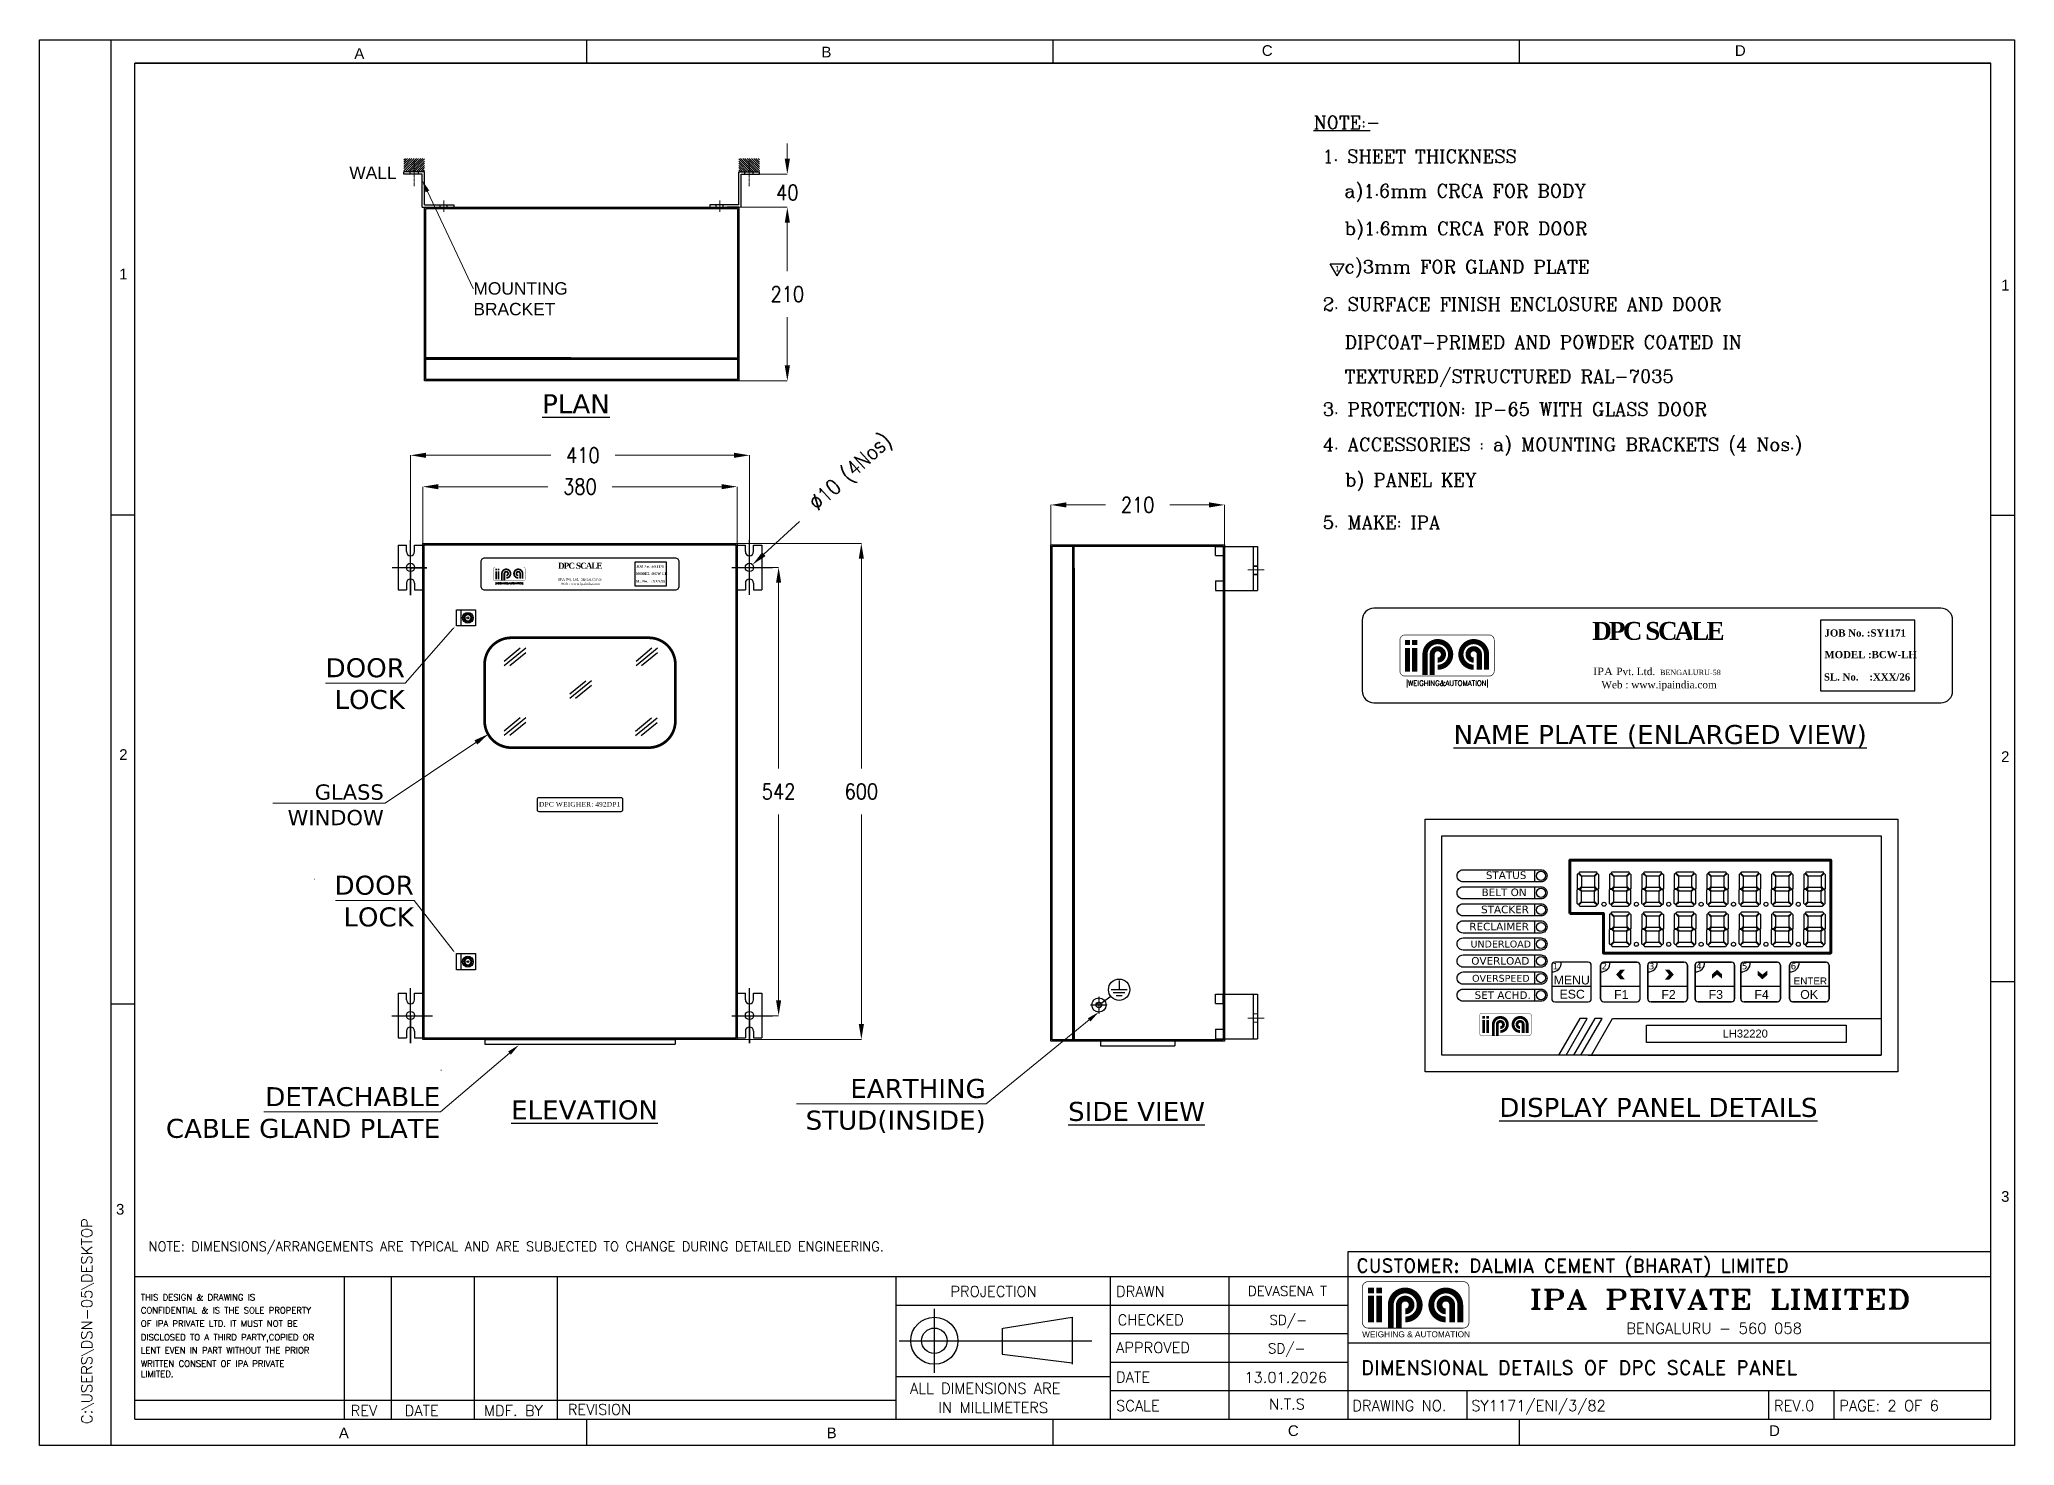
# Model space of a CAD drawing. Header units: inches. Extents: x 784 to 2184505, y 7 to 371504.
# Drawn here: x 232071 to 360582, y 275330 to 366831 of the extents above; entities that cross this region are included whole.
import ezdxf
from ezdxf import colors
from ezdxf.entities.mleader import LeaderData, LeaderLine
from ezdxf.enums import TextEntityAlignment as Align
from ezdxf.lldxf.tags import DXFTag
from ezdxf.math import Vec2, Vec3

# ---------------------------------------------------------------- set-up
doc = ezdxf.new("R2010")
doc.units = ezdxf.units.IN
doc.header["$MEASUREMENT"] = 0
doc.linetypes.add('ACAD_ISO02W100', pattern=[15, 12, -3])
doc.linetypes.add('CENTER', pattern=[2, 1.25, -0.25, 0.25, -0.25])
for name, color, linetype in [('BEM', 2, 'Continuous'), ('DRG', 2, 'Continuous'), ('MITTEL', 1, 'CENTER'), ('SHEET', 10, 'Continuous'), ('UNSICHT', 3, 'HIDDEN'), ('ZUBEH', 7, 'Continuous')]:
    doc.layers.add(name, color=color, linetype=linetype)
doc.layers.add('Object', color=2, linetype='Continuous', lineweight=30)
doc.styles.add('R_RomanS', font='romans.shx', dxfattribs={"width": 0.85})
doc.styles.add('ROMAMC', font='romanc.shx', dxfattribs={"height": 7})
doc.styles.add('ROMANC', font='romanc.shx', dxfattribs={"height": 5})
doc.styles.add('ROMAND', font='romand', dxfattribs={"height": 3})
doc.styles.add('ROMANS', font='romans')
doc.styles.add('ROMANT', font='romant', dxfattribs={"width": 1.3, "height": 4})
doc.styles.get("Standard").update_dxf_attribs({"font": 'arial.ttf'})
doc.styles.add('STYLE1', font='verdana.TTF')
tags = doc.linetypes.add('HIDDEN', pattern=[0.375, 0.25, -0.125]).pattern_tags.tags
tags[6:7] = [DXFTag(74, 4), DXFTag(75, 0), DXFTag(340, '0'), DXFTag(46, 1.0), DXFTag(50, 0.0), DXFTag(44, 0.0), DXFTag(45, 0.0)]
tags[4:5] = [DXFTag(74, 4), DXFTag(75, 0), DXFTag(340, '0'), DXFTag(46, 1.0), DXFTag(50, 0.0), DXFTag(44, 0.0), DXFTag(45, 0.0)]
doc.dimstyles.get("Standard").update_dxf_attribs({"dimtxt": 0.18, "dimasz": 0.18, "dimexe": 0.18, "dimexo": 0.0625, "dimgap": 0.09, "dimtad": 0, "dimtih": 1, "dimtoh": 1, "dimdec": 4, "dimzin": 0, "dimdsep": 46, "dimtxsty": 'Standard', "dimcen": 0.09, "dimadec": 0, "dimazin": 0, "dimtfac": 1, "dimtdec": 4, "dimtofl": 0, "dimtmove": 0, "dimatfit": 3, "dimfxl": 1, "dimtolj": 1, "dimtzin": 0, "dimarcsym": 0})

msp = doc.modelspace()

# ---------------------------------------------------------------- texts
at = {"color": 7, "style": 'ROMANC'}
for height, p in [(111.5094152, (262646.29999, 331435.61115, 6066.45786)), (331.9330682, (323673.34782, 324918.37937, 6066.45786))]:
    msp.add_text('|WEIGHING&AUTOMATION|', height=height, dxfattribs=at).set_placement(p, align=Align.MIDDLE)
at = {"color": 0}
for s, height, style, p in [('CUSTOMER: DALMIA CEMENT (BHARAT) LIMITED', 891.4686096, 'ROMAND', (317757.15886, 286595.20579, 9781.55083)), ('PROJECTION', 696.694092, 'ROMAND', (291343.8312, 285005.53217, 12132.91572)), ('DRAWN', 696.694092, 'ROMAND', (302121.9154, 285005.53217, 12132.91572)), ('DEVASENA T', 643.056664, 'ROMAND', (310694.55506, 285064.74342, 12132.91572)), ('THIS DESIGN & DRAWING IS', 403.693172, 'ROMANC', (238663.75298, 284772.95699, 12132.91572)), ('CONFIDENTIAL & IS THE SOLE PROPERTY', 403.693172, 'ROMANC', (238663.75298, 283924.16622, 12132.91572)), ('OF IPA PRIVATE LTD. IT MUST NOT BE ', 403.693172, 'ROMANC', (238663.75298, 283065.02434, 12132.91572)), ('CHECKED', 696.694092, 'ROMAND', (302227.03696, 283156.55937, 12132.91572)), ('SD/-', 643.056664, 'ROMAND', (312101.09898, 283177.99599, 12132.91572)), ('DISCLOSED TO A THIRD PARTY,COPIED OR', 403.693172, 'ROMANC', (238663.75298, 282174.82914, 12132.91572)), ('LENT EVEN IN PART WITHOUT THE PRIOR ', 403.693172, 'ROMANC', (238663.75298, 281326.03837, 12132.91572)), ('APPROVED', 696.694092, 'ROMAND', (302121.9154, 281350.66203, 12132.91572)), ('SD/-', 643.056664, 'ROMAND', (312002.42995, 281325.30902, 12132.91572)), ('WRITTEN CONSENT OF IPA PRIVATE ', 403.693172, 'ROMANC', (238663.75298, 280456.54538, 12132.91572)), ('LIMITED.', 403.693172, 'ROMANC', (238663.75298, 279786.01244, 12132.91572)), ('DIMENSIONAL DETAILS OF DPC SCALE PANEL', 938.3880101, 'ROMAND', (318067.87832, 279930.52518, 12015.34748)), ('ALL DIMENSIONS ARE ', 696.6940917, 'ROMAND', (288709.68531, 278702.36594, 12132.91572)), ('DATE', 696.694092, 'ROMAND', (302121.9154, 279436.41849, 12132.91572)), ('13.01.2026', 697.03662, 'ROMAND', (310474.0945, 279411.83208, 12132.91572)), ('REV', 696.694092, 'ROMAND', (252315.89527, 277251.79575, 12132.91572)), ('DATE', 696.694092, 'ROMAND', (255831.07128, 277251.79575, 12132.91572)), ('MDF. BY', 696.694092, 'ROMAND', (260997.71757, 277251.79575, 12132.91572)), ('REVISION', 696.694092, 'ROMAND', (266450.58021, 277327.99135, 12132.91572)), ('IN MILLIMETERS', 696.6940917, 'ROMAND', (290561.19023, 277453.44136, 12132.91572)), ('SCALE', 696.694092, 'ROMAND', (302121.9154, 277574.88392, 12132.91572)), ('N.T.S', 696.694092, 'ROMAND', (312079.71036, 277673.24611, 12132.91572)), ('DRAWING NO.', 696.6940917, 'ROMAND', (317497.45626, 277574.12852, 12132.91572)), ('SY1171/ENI/3/82', 696.6940917, 'ROMAND', (325238.50173, 277574.12852, 12132.91572)), ('REV.0', 696.694092, 'ROMAND', (344930.23011, 277574.12852, 12132.91572)), ('PAGE: 2 OF 6', 696.6940917, 'ROMAND', (349180.06783, 277574.12852, 12132.91572))]:
    msp.add_text(s, height=height, dxfattribs=dict(at, style=style)).set_placement(p)
at = {"color": 4, "style": 'ROMANT', "width": 1.3}
msp.add_text('IPA PRIVATE LIMITED', height=1258.2536029, dxfattribs=at).set_placement((329013.37746, 284213.80357, 424861.84625))
at = {"color": 4, "style": 'ROMAND'}
msp.add_text('BENGALURU - 560 058', height=707.7676516, dxfattribs=at).set_placement((335317.70044, 282605.9651, 424861.84625))
at = {"attachment_point": 1}
for s, insert, char_height, width in [('{\\C1;WALL}', (252231.2478, 358564.44843, 6066.45786), 806.993007, 2028.7735536), ('{\\fVerdana|b0|i0|c0|p0;\\L\\C4;PLAN}', (264776.20604, 343745.18472, 6066.45786), 1237.3892768, 4662.6262602), ('\\pxqc;{\\fTimes New Roman|b0|i0|c0|p34;\\W1.05;\\T1.05;IPA \\W1;\\T1;Pvt. Ltd.\\Ftxt.shx|c0;\\H0.71429x; \\fTimes New Roman|b0|i0|c0|p0;BENGALURU-58}', (265770.98323, 331782.33875, 6066.45786), 162.48520879, 2919.0489588), ('\\pxqc;{\\fTimes New Roman|b0|i0|c0|p0;Web : www.ipaindia.com}', (266030.92303, 331492.75002, 6066.45786), 162.4852088, 2488.5181821), ('\\pxqc;{\\fTimes New Roman|b0|i0|c0|p34;\\W1.05;\\T1.05;IPA \\W1;\\T1;Pvt. Ltd.\\Ftxt.shx|c0;\\H0.71429x; \\fTimes New Roman|b0|i0|c0|p0;BENGALURU-58}', (332974.67627, 325950.49275, 6066.45786), 483.67408074, 8689.2113587), ('\\pxqc;{\\fTimes New Roman|b0|i0|c0|p0;Web : www.ipaindia.com}', (333748.44603, 325088.46619, 6066.45786), 483.6740807, 7407.6388438), ('{\\fVerdana|b0|i0|c0|p0;\\L\\C4;NAME PLATE (ENLARGED VIEW)\\P }', (324083.40242, 322219.24944, 6066.45786), 1237.3892768, 27571.2644443), ('\\pxqc;{\\fTimes New Roman|b0|i0|c0|p34;\\W1.05;\\T1.05;DPC WEIGHER: 492DP1}', (264123.92477, 317212.44539, 6066.45786), 300, 6198.4358799), ('{\\fVerdana|b0|i0|c0|p0;\\L\\C4;ELEVATION}', (262756.12419, 297792.65128, 6066.45786), 1237.3892768, 4662.6262602), ('{\\fVerdana|b0|i0|c0|p0;\\L\\C4;SIDE VIEW}', (298998.70363, 297691.75226, 6066.45786), 1237.3892768, 10896.0216955), ('{\\fVerdana|b0|i0|c0|p0;\\L\\C4;DISPLAY PANEL DETAILS\\P }', (327057.95841, 297952.51599, 6066.45786), 1237.3892768, 27571.2644443)]:
    msp.add_mtext(s, dxfattribs=dict(at, insert=insert, char_height=char_height, width=width))
at = {"color": 0, "ltscale": 20, "attachment_point": 1, "style": 'ROMANT'}
for insert, char_height, width in [((264015.60844, 332781.86062, 6066.45786), 391.3811866, 6434.1716543), ((327749.40504, 328925.79632, 6066.45786), 1165.0348795, 19152.7714026)]:
    msp.add_mtext('\\pxqc;{\\fTimes New Roman|b1|i0|c0|p0;\\T0.8;DPC SCALE}', dxfattribs=dict(at, insert=insert, char_height=char_height, width=width))
at = {"ltscale": 20, "attachment_point": 1}
for s, insert, char_height, width in [('{\\fTimes New Roman|b1|i0|c0|p0;SL. No.    :XXX/26}', (270880.2438, 331657.56315, 6066.45786), 156.5524746, 1916.4043016), ('{\\fTimes New Roman|b1|i0|c0|p0;MODEL :BCW-LH}', (270892.15161, 332146.35819, 6066.45786), 156.5524746, 1999.5456361), ('{\\fTimes New Roman|b1|i0|c0|p0;JOB No. :SY1171', (270892.15161, 332618.77884, 6066.45786), 156.5524746, 1916.4043016), ('{\\fTimes New Roman|b1|i0|c0|p0;JOB No. :SY1171', (348218.99559, 328440.34638, 6066.45786), 466.0139518, 5704.6121049), ('{\\fTimes New Roman|b1|i0|c0|p0;MODEL :BCW-LH}', (348218.99559, 327034.07918, 6066.45786), 466.0139518, 5952.1011461), ('{\\fTimes New Roman|b1|i0|c0|p0;SL. No.    :XXX/26}', (348183.5493, 325579.06987, 6066.45786), 466.0139518, 5704.6121049)]:
    msp.add_mtext(s, dxfattribs=dict(at, insert=insert, char_height=char_height, width=width))
at = {"char_height": 1237.3892768, "attachment_point": 3}
for s, insert in [('{\\fVerdana|b0|i0|c0|p0;\\C1;DOOR\\PLOCK}', (256425.08351, 312412.2902, 6066.45786)), ('{\\fVerdana|b0|i0|c0|p0;\\C1;DETACHABLE\\PCABLE GLAND PLATE}', (258142.19952, 298651.35036, 6066.45786)), ('{\\fVerdana|b0|i0|c0|p0;\\C1;EARTHING\\PSTUD(INSIDE)}', (293640.62106, 299184.23047, 6066.45786))]:
    msp.add_mtext(s, dxfattribs=dict(at, insert=insert))
at = {"layer": 'Object', "color": 7, "insert": (314393.92041, 282760.84914), "char_height": 385.1902062, "width": 14498.5023624, "attachment_point": 1, "style": 'ROMANS'}
msp.add_mtext('\\pxqc;{\\fArial|b0|i0|c0|p0;\\C4;WEIGHING & AUTOMATION}', dxfattribs=at)
at = {"layer": 'SHEET', "color": 0, "linetype": 'Continuous'}
for s, height, p in [('A', 696.69409, (252556.27133, 365569.18289, 12132.91572)), ('B', 696.69409, (282952.04271, 365665.88994, 12132.91572)), ('C', 696.69409, (311605.38151, 365762.5972, 12132.91572)), ('D', 696.69409, (342388.36015, 365762.5972, 12132.91572)), ('1', 696.69409, (237258.32024, 351220.32671, 12132.91572)), ('1', 350, (316394.17866, 351747.88606, 12132.91572)), ('1', 696.69409, (359710.74318, 350493.66358, 12132.91572)), ('2', 696.69409, (237258.32024, 319948.06382, 12132.91572)), ('2', 696.69409, (359710.74318, 319811.4431, 12132.91572)), ('3', 696.69409, (359710.74318, 291188.43216, 12132.91572)), ('3', 696.69409, (237048.2341, 290354.8484, 12132.91572)), ('A', 696.69409, (251549.7215, 275802.57401, 12132.91572)), ('B', 696.69409, (283292.53531, 275802.57401, 12132.91572)), ('C', 696.69409, (313303.92281, 275946.71886, 12132.91572)), ('D', 696.69409, (344613.88027, 275946.71842, 12132.91572))]:
    msp.add_text(s, height=height, dxfattribs=at).set_placement(p)
at = {"layer": 'SHEET', "color": 0, "linetype": 'Continuous', "style": 'ROMAMC'}
for s, height, p in [('NOTE:-', 852.35511, (314977.00727, 361011.69807, 12132.91572)), ('1. SHEET THICKNESS', 852.3551097, (315547.62889, 358808.64031, 24265.83144)), ('    a)1.6mm CRCA FOR BODY', 852.3551097, (314429.15323, 356554.63203, 24265.83144)), ('    b)1.6mm CRCA FOR DOOR', 852.3551097, (314429.15323, 354108.32564, 24265.83144)), ('    c)3mm FOR GLAND PLATE', 852.3551097, (314429.15323, 351621.99903, 24265.83144)), ('2. SURFACE FINISH ENCLOSURE AND DOOR', 852.3551097, (315575.65445, 349180.75774, 12132.91572)), ('    DIPCOAT-PRIMED AND POWDER COATED IN ', 852.3551097, (314457.17879, 346707.73509, 12132.91572)), ('    TEXTURED/STRUCTURED RAL-7035', 852.3551097, (314457.17879, 344491.30262, 12132.91572)), ('3. PROTECTION: IP-65 WITH GLASS DOOR', 852.3551097, (315575.65445, 342345.73231, 12132.91572)), ('4. ACCESSORIES : a) MOUNTING BRACKETS (4 Nos.)', 852.3551097, (315575.65445, 340051.47836, 12132.91572)), ('    b) PANEL KEY', 852.3551097, (314457.17879, 337749.0353, 12132.91572)), ('5. MAKE: IPA', 852.3551097, (315575.65445, 334983.86436, 12132.91572)), ('NOTE: DIMENSIONS/ARRANGEMENTS ARE TYPICAL AND ARE SUBJECTED TO CHANGE DURING DETAILED ENGINEERING.', 616, (239175.41522, 287980.16344, -446746.61141))]:
    msp.add_text(s, height=height, dxfattribs=at).set_placement(p)
at = {"layer": 'SHEET', "color": 124, "linetype": 'Continuous', "style": 'ROMAND'}
msp.add_text('C:\\USERS\\DSN-05\\DESKTOP', height=704.430188, rotation=90, dxfattribs=at).set_placement((235499.80473, 276718.28298, 12132.91572))
at = {"layer": 'SHEET', "color": 0, "linetype": 'Continuous', "attachment_point": 3}
for s, insert, char_height in [('{\\fVerdana|b0|i0|c0|p0;\\C1;DOOR\\PLOCK}', (255844.37035, 326562.77692, 6066.45786), 1237.3892768), ('{\\fVerdana|b0|i0|c0|p0;\\C1;GLASS\\P WINDOW}', (254471.32705, 318353.88018, 6066.45786), 996.4969445)]:
    msp.add_mtext(s, dxfattribs=dict(at, insert=insert, char_height=char_height))

# ---------------------------------------------------------------- blocks, each defined once
blk = doc.blocks.new('*D82')
at = {"layer": 'Defpoints', "color": 0}
for p in [(278268, 332475), (280163, 332475), (278268, 303299)]:
    blk.add_point(p, dxfattribs=at)
at = {"layer": 'SHEET', "color": 253, "linetype": 'Continuous', "lineweight": 9}
for p, q in [((278268, 332475), (280164, 332475)), ((278268, 303299), (280164, 303299))]:
    blk.add_line(p, q, dxfattribs=at)
at = {"layer": 'SHEET', "color": 251, "linetype": 'Continuous', "lineweight": 9}
for p, q in [((280163, 331475), (280163, 319387)), ((280163, 304299), (280163, 316387))]:
    blk.add_line(p, q, dxfattribs=at)
at = {"layer": 'SHEET', "color": 251}
for points in [[(280330, 331475), (279997, 331475), (280163, 332475)], [(279997, 304299), (280330, 304299), (280163, 303299)]]:
    blk.add_solid(points, dxfattribs=at)
at = {"layer": 'SHEET', "color": 0, "insert": (280163, 317887), "char_height": 1000, "attachment_point": 5, "style": 'R_RomanS'}
blk.add_mtext('\\A1;542', dxfattribs=at)
blk = doc.blocks.new('*D83')
at = {"layer": 'Defpoints', "color": 0}
for p in [(278268, 339770), (256210, 332475), (278268, 332475)]:
    blk.add_point(p, dxfattribs=at)
at = {"layer": 'SHEET', "color": 253, "linetype": 'Continuous', "lineweight": 9}
for p, q in [((256210, 332475), (256210, 339771)), ((278268, 332475), (278268, 339771))]:
    blk.add_line(p, q, dxfattribs=at)
at = {"layer": 'SHEET', "color": 251, "linetype": 'Continuous', "lineweight": 9}
for p, q in [((257210, 339770), (265334, 339770)), ((277268, 339770), (269519, 339770))]:
    blk.add_line(p, q, dxfattribs=at)
at = {"layer": 'SHEET', "color": 251}
for points in [[(257210, 339937), (257210, 339604), (256210, 339770)], [(277268, 339604), (277268, 339937), (278268, 339770)]]:
    blk.add_solid(points, dxfattribs=at)
at = {"layer": 'SHEET', "color": 0, "insert": (267426, 339770), "char_height": 1000, "attachment_point": 5, "style": 'R_RomanS'}
blk.add_mtext('\\A1;410', dxfattribs=at)
blk = doc.blocks.new('*D84')
at = {"layer": 'Defpoints', "color": 0}
for p in [(277461, 337729), (257017, 334035), (277461, 334035)]:
    blk.add_point(p, dxfattribs=at)
at = {"layer": 'SHEET', "color": 253, "linetype": 'Continuous', "lineweight": 9}
for p, q in [((257017, 334035), (257017, 337729)), ((277461, 334035), (277461, 337729))]:
    blk.add_line(p, q, dxfattribs=at)
at = {"layer": 'SHEET', "color": 251, "linetype": 'Continuous', "lineweight": 9}
for p, q in [((258017, 337729), (265144, 337729)), ((276461, 337729), (269328, 337729))]:
    blk.add_line(p, q, dxfattribs=at)
at = {"layer": 'SHEET', "color": 251}
for points in [[(258017, 337895), (258017, 337562), (257017, 337729)], [(276461, 337562), (276461, 337895), (277461, 337729)]]:
    blk.add_solid(points, dxfattribs=at)
at = {"layer": 'SHEET', "color": 0, "insert": (267236, 337729), "char_height": 1000, "attachment_point": 5, "style": 'R_RomanS'}
blk.add_mtext('\\A1;380', dxfattribs=at)
blk = doc.blocks.new('*D85')
at = {"layer": 'Defpoints', "color": 0}
for p in [(278070, 332293), (278466, 332657)]:
    blk.add_point(p, dxfattribs=at)
at = {"layer": 'SHEET', "color": 251, "linetype": 'Continuous', "lineweight": 9}
blk.add_line((281523, 335468), (279202, 333334), dxfattribs=at)
at = {"layer": 'SHEET', "color": 253, "linetype": 'Continuous', "lineweight": 9}
blk.add_line((278268, 332475), (278268, 332475), dxfattribs=at)
blk.add_line((278268, 332475), (278268, 332475), dxfattribs=at)
at = {"layer": 'SHEET', "color": 251}
blk.add_solid([(279089, 333456), (279315, 333211), (278466, 332657)], dxfattribs=at)
at = {"layer": 'SHEET', "color": 0, "insert": (284924, 338596), "char_height": 1000, "attachment_point": 5, "rotation": 42.60543, "style": 'R_RomanS'}
blk.add_mtext('\\A1;%%c10 (4Nos)', dxfattribs=at)
blk = doc.blocks.new('*D86')
at = {"layer": 'Defpoints', "color": 0}
for p in [(277461, 334038), (277461, 301755), (285547, 301755)]:
    blk.add_point(p, dxfattribs=at)
at = {"layer": 'SHEET', "color": 253, "linetype": 'Continuous', "lineweight": 9}
for p, q in [((277461, 334038), (285548, 334038)), ((277461, 301755), (285548, 301755))]:
    blk.add_line(p, q, dxfattribs=at)
at = {"layer": 'SHEET', "color": 251, "linetype": 'Continuous', "lineweight": 9}
for p, q in [((285547, 333038), (285547, 319397)), ((285547, 302755), (285547, 316397))]:
    blk.add_line(p, q, dxfattribs=at)
at = {"layer": 'SHEET', "color": 251}
for points in [[(285714, 333038), (285381, 333038), (285547, 334038)], [(285381, 302755), (285714, 302755), (285547, 301755)]]:
    blk.add_solid(points, dxfattribs=at)
at = {"layer": 'SHEET', "color": 0, "insert": (285547, 317897), "char_height": 1000, "attachment_point": 5, "style": 'R_RomanS'}
blk.add_mtext('\\A1;600', dxfattribs=at)
blk = doc.blocks.new('*D87')
at = {"layer": 'Defpoints', "color": 0}
for p in [(309176, 336543), (297878, 333937), (309176, 333937)]:
    blk.add_point(p, dxfattribs=at)
at = {"layer": 'SHEET', "color": 253, "linetype": 'Continuous', "lineweight": 9}
for p, q in [((297878, 333937), (297878, 336543)), ((309176, 333937), (309176, 336543))]:
    blk.add_line(p, q, dxfattribs=at)
at = {"layer": 'SHEET', "color": 251, "linetype": 'Continuous', "lineweight": 9}
for p, q in [((298878, 336543), (301435, 336543)), ((308176, 336543), (305619, 336543))]:
    blk.add_line(p, q, dxfattribs=at)
at = {"layer": 'SHEET', "color": 251}
for points in [[(298878, 336710), (298878, 336376), (297878, 336543)], [(308176, 336376), (308176, 336710), (309176, 336543)]]:
    blk.add_solid(points, dxfattribs=at)
at = {"layer": 'SHEET', "color": 0, "insert": (303527, 336543), "char_height": 1000, "attachment_point": 5, "style": 'R_RomanS'}
blk.add_mtext('\\A1;210', dxfattribs=at)
blk = doc.blocks.new('Erdung')
at = {"layer": 'BEM'}
for p, q in [((28.4, 34.2), (28.4, 21.8)), ((3, 2.7), (16.5, 12.4)), ((17, 21.6), (39.5, 21.6)), ((19.9, 17.7), (36.4, 17.7)), ((24, 13.5), (32.5, 13.5))]:
    blk.add_line(p, q, dxfattribs=at)
blk.add_circle((28.4, 21.5), 15, dxfattribs=at)
at = {"layer": 'MITTEL'}
for p, q in [((-12, 0), (12.1, 0)), ((0, 11.5), (0, -11.9))]:
    blk.add_line(p, q, dxfattribs=at)
at = {"layer": 'UNSICHT'}
for radius in [10, 4]:
    blk.add_circle((0, 0), radius, dxfattribs=at)
blk.add_arc((0, 0), 3.25, 257.2292, 167.6328, dxfattribs=at)
blk = doc.blocks.new('DFLKDFK')
at = {"layer": 'ZUBEH', "xscale": 2.107645082612622, "yscale": 2.107645082623166, "zscale": 2.107645082621167}
blk.add_blockref('Erdung', (50122.9, -78903), dxfattribs=at)
blk = doc.blocks.new('*D88')
at = {"layer": 'Defpoints', "color": 0}
for p in [(277573, 355913), (280731, 355913), (277573, 344615)]:
    blk.add_point(p, dxfattribs=at)
at = {"layer": 'SHEET', "color": 253, "linetype": 'Continuous', "lineweight": 9}
for p, q in [((277573, 355913), (280731, 355913)), ((277573, 344615), (280731, 344615))]:
    blk.add_line(p, q, dxfattribs=at)
at = {"layer": 'SHEET', "color": 251, "linetype": 'Continuous', "lineweight": 9}
for p, q in [((280731, 354913), (280731, 351764)), ((280731, 345615), (280731, 348764))]:
    blk.add_line(p, q, dxfattribs=at)
at = {"layer": 'SHEET', "color": 251}
for points in [[(280898, 354913), (280564, 354913), (280731, 355913)], [(280564, 345615), (280898, 345615), (280731, 344615)]]:
    blk.add_solid(points, dxfattribs=at)
at = {"layer": 'SHEET', "color": 0, "insert": (280731, 350264), "char_height": 1000, "attachment_point": 5, "style": 'R_RomanS'}
blk.add_mtext('\\A1;210', dxfattribs=at)
blk = doc.blocks.new('*D89')
at = {"layer": 'Defpoints', "color": 0}
for p in [(278918, 358065), (280731, 358065), (279582, 355913)]:
    blk.add_point(p, dxfattribs=at)
at = {"layer": 'SHEET', "color": 251, "linetype": 'Continuous', "lineweight": 9}
for p, q in [((280731, 359065), (280731, 360065)), ((280731, 354913), (280731, 353913))]:
    blk.add_line(p, q, dxfattribs=at)
at = {"layer": 'SHEET', "color": 253, "linetype": 'Continuous', "lineweight": 9}
for p, q in [((278918, 358065), (280731, 358065)), ((279582, 355913), (280731, 355913))]:
    blk.add_line(p, q, dxfattribs=at)
at = {"layer": 'SHEET', "color": 251}
for points in [[(280564, 359065), (280898, 359065), (280731, 358065)], [(280898, 354913), (280564, 354913), (280731, 355913)]]:
    blk.add_solid(points, dxfattribs=at)
at = {"layer": 'SHEET', "color": 0, "insert": (280731, 356866), "char_height": 1000, "attachment_point": 5, "style": 'R_RomanS'}
blk.add_mtext('\\A1;40', dxfattribs=at)
blk = doc.blocks.new('zw$637E')
at = {"linetype": 'Continuous', "ltscale": 10}
h = blk.add_hatch(color=0, dxfattribs=at)
h.dxf.hatch_style = 1
h.paths.add_polyline_path([(5369, 2738), (5492, 2600), (5616, 2600), (5504, 2738), (5616, 2876), (5492, 2876)])
h = blk.add_hatch(color=0, dxfattribs=at)
h.dxf.hatch_style = 1
h.paths.add_polyline_path([(6989, 2736), (6866, 2874), (6742, 2874), (6855, 2736), (6742, 2598), (6866, 2598)])
h = blk.add_hatch(color=0, dxfattribs=at)
h.dxf.hatch_style = 1
h.paths.add_polyline_path([(8206, 2871), (8068, 2747), (8068, 2623), (8206, 2736), (8344, 2623), (8344, 2747)])
h = blk.add_hatch(color=0, dxfattribs=at)
h.dxf.hatch_style = 1
h.paths.add_polyline_path([(9481, 2602), (9619, 2726), (9619, 2850), (9481, 2737), (9343, 2850), (9343, 2726)])
for p, q in [((3084, 5343), (3084, 5686)), ((3084, 4863), (3084, 5206)), ((3084, 4384), (3084, 4727)), ((3084, 3905), (3084, 4248)), ((3084, 3425), (3084, 3768)), ((3084, 2946), (3084, 3289)), ((3084, 2467), (3084, 2810)), ((4928, 2999), (4928, 2817)), ((5013, 3085), (5195, 3085)), ((5195, 3085), (5956, 3085)), ((6042, 2056), (6042, 2999)), ((6257, 2999), (6257, 2817)), ((6342, 3085), (6524, 3085)), ((7586, 2999), (7586, 2817)), ((7671, 3085), (7853, 3085)), ((8872, 2999), (8872, 2817)), ((8957, 3085), (9139, 3085)), ((10244, 2999), (10244, 2817)), ((10329, 3085), (10511, 3085)), ((3084, 1987), (3084, 2330)), ((4670, 2399), (3556, 2399)), ((6042, 2399), (4928, 2399)), ((7371, 2399), (6257, 2399)), ((8700, 2399), (7586, 2399)), ((9986, 2399), (8872, 2399)), ((11358, 2399), (10244, 2399)), ((5013, 1970), (5956, 1970)), ((4672, 469), (5270, 1498)), ((5270, 1498), (12816, 1498)), ((4585, 469), (12816, 469))]:
    blk.add_line(p, q)
at = {"color": 242, "linetype": 'Continuous', "ltscale": 10}
for p, q in [((4303, 5579), (4273, 5549)), ((4303, 5579), (4390, 5491)), ((4316, 5593), (4350, 5626)), ((4316, 5593), (4405, 5505)), ((4350, 5626), (4799, 5626)), ((4832, 5593), (4743, 5505)), ((4845, 5579), (4759, 5491)), ((4832, 5593), (4799, 5626)), ((4845, 5579), (4876, 5549)), ((5213, 5579), (5183, 5549)), ((5213, 5579), (5300, 5491)), ((5227, 5593), (5260, 5626)), ((5227, 5593), (5315, 5505)), ((5260, 5626), (5709, 5626)), ((5742, 5593), (5654, 5505)), ((5756, 5579), (5669, 5491)), ((5742, 5593), (5709, 5626)), ((5756, 5579), (5786, 5549)), ((6123, 5579), (6093, 5549)), ((6123, 5579), (6210, 5491)), ((6137, 5593), (6170, 5626)), ((6137, 5593), (6225, 5505)), ((6170, 5626), (6619, 5626)), ((6653, 5593), (6564, 5505)), ((6666, 5579), (6579, 5491)), ((6653, 5593), (6619, 5626)), ((6666, 5579), (6696, 5549)), ((7034, 5579), (7004, 5549)), ((7034, 5579), (7121, 5491)), ((7047, 5593), (7081, 5626)), ((7047, 5593), (7136, 5505)), ((7081, 5626), (7530, 5626)), ((7563, 5593), (7474, 5505)), ((7577, 5579), (7490, 5491)), ((7563, 5593), (7530, 5626)), ((7577, 5579), (7607, 5549)), ((7944, 5579), (7914, 5549)), ((7944, 5579), (8031, 5491)), ((7958, 5593), (7991, 5626)), ((7958, 5593), (8046, 5505)), ((7991, 5626), (8440, 5626)), ((8473, 5593), (8385, 5505)), ((8487, 5579), (8400, 5491)), ((8473, 5593), (8440, 5626)), ((8487, 5579), (8517, 5549)), ((8854, 5579), (8824, 5549)), ((8854, 5579), (8941, 5491)), ((8868, 5593), (8901, 5626)), ((8868, 5593), (8957, 5505)), ((8901, 5626), (9350, 5626)), ((9384, 5593), (9295, 5505)), ((9397, 5579), (9310, 5491)), ((9384, 5593), (9350, 5626)), ((9397, 5579), (9427, 5549)), ((9765, 5579), (9735, 5549)), ((9765, 5579), (9852, 5491)), ((9778, 5593), (9812, 5626)), ((9778, 5593), (9867, 5505)), ((9812, 5626), (10261, 5626)), ((10294, 5593), (10205, 5505)), ((10308, 5579), (10221, 5491)), ((10294, 5593), (10261, 5626)), ((10308, 5579), (10338, 5549)), ((10675, 5579), (10645, 5549)), ((10675, 5579), (10762, 5491)), ((10689, 5593), (10722, 5626)), ((10689, 5593), (10777, 5505)), ((10722, 5626), (11171, 5626)), ((11204, 5593), (11116, 5505)), ((11218, 5579), (11131, 5491)), ((11204, 5593), (11171, 5626)), ((11218, 5579), (11248, 5549)), ((4273, 5549), (4273, 5150)), ((4332, 5150), (4273, 5150)), ((4332, 5132), (4273, 5132)), ((4273, 4733), (4273, 5132)), ((4390, 5213), (4332, 5150)), ((4390, 5069), (4332, 5132)), ((4405, 5195), (4356, 5141)), ((4405, 5087), (4356, 5141)), ((4390, 5491), (4390, 5213)), ((4390, 4791), (4390, 5069)), ((4743, 5505), (4405, 5505)), ((4405, 5195), (4743, 5195)), ((4405, 5087), (4743, 5087)), ((4743, 5195), (4792, 5141)), ((4743, 5087), (4792, 5141)), ((4759, 5491), (4759, 5213)), ((4759, 5213), (4816, 5150)), ((4759, 5069), (4816, 5132)), ((4759, 4791), (4759, 5069)), ((4816, 5150), (4876, 5150)), ((4816, 5132), (4876, 5132)), ((4876, 5549), (4876, 5150)), ((4876, 4733), (4876, 5132)), ((5183, 5549), (5183, 5150)), ((5243, 5150), (5183, 5150)), ((5243, 5132), (5183, 5132)), ((5183, 4733), (5183, 5132)), ((5300, 5213), (5243, 5150)), ((5300, 5069), (5243, 5132)), ((5315, 5195), (5267, 5141)), ((5315, 5087), (5267, 5141)), ((5300, 5491), (5300, 5213)), ((5300, 4791), (5300, 5069)), ((5654, 5505), (5315, 5505)), ((5315, 5195), (5654, 5195)), ((5315, 5087), (5654, 5087)), ((5654, 5195), (5702, 5141)), ((5654, 5087), (5702, 5141)), ((5669, 5491), (5669, 5213)), ((5669, 5213), (5726, 5150)), ((5669, 5069), (5726, 5132)), ((5669, 4791), (5669, 5069)), ((5726, 5150), (5786, 5150)), ((5726, 5132), (5786, 5132)), ((5786, 5549), (5786, 5150)), ((5786, 4733), (5786, 5132)), ((6093, 5549), (6093, 5150)), ((6153, 5150), (6093, 5150)), ((6153, 5132), (6093, 5132)), ((6093, 4733), (6093, 5132)), ((6210, 5213), (6153, 5150)), ((6210, 5069), (6153, 5132)), ((6225, 5195), (6177, 5141)), ((6225, 5087), (6177, 5141)), ((6210, 5491), (6210, 5213)), ((6210, 4791), (6210, 5069)), ((6564, 5505), (6225, 5505)), ((6225, 5195), (6564, 5195)), ((6225, 5087), (6564, 5087)), ((6564, 5195), (6613, 5141)), ((6564, 5087), (6613, 5141)), ((6579, 5491), (6579, 5213)), ((6579, 5213), (6636, 5150)), ((6579, 5069), (6636, 5132)), ((6579, 4791), (6579, 5069)), ((6636, 5150), (6696, 5150)), ((6636, 5132), (6696, 5132)), ((6696, 5549), (6696, 5150)), ((6696, 4733), (6696, 5132)), ((7004, 5549), (7004, 5150)), ((7064, 5150), (7004, 5150)), ((7064, 5132), (7004, 5132)), ((7004, 4733), (7004, 5132)), ((7121, 5213), (7064, 5150)), ((7121, 5069), (7064, 5132)), ((7136, 5195), (7087, 5141)), ((7136, 5087), (7087, 5141)), ((7121, 5491), (7121, 5213)), ((7121, 4791), (7121, 5069)), ((7474, 5505), (7136, 5505)), ((7136, 5195), (7474, 5195)), ((7136, 5087), (7474, 5087)), ((7474, 5195), (7523, 5141)), ((7474, 5087), (7523, 5141)), ((7490, 5491), (7490, 5213)), ((7490, 5213), (7547, 5150)), ((7490, 5069), (7547, 5132)), ((7490, 4791), (7490, 5069)), ((7547, 5150), (7607, 5150)), ((7547, 5132), (7607, 5132)), ((7607, 5549), (7607, 5150)), ((7607, 4733), (7607, 5132)), ((7914, 5549), (7914, 5150)), ((7974, 5150), (7914, 5150)), ((7974, 5132), (7914, 5132)), ((7914, 4733), (7914, 5132)), ((8031, 5213), (7974, 5150)), ((8031, 5069), (7974, 5132)), ((8046, 5195), (7998, 5141)), ((8046, 5087), (7998, 5141)), ((8031, 5491), (8031, 5213)), ((8031, 4791), (8031, 5069)), ((8385, 5505), (8046, 5505)), ((8046, 5195), (8385, 5195)), ((8046, 5087), (8385, 5087)), ((8385, 5195), (8433, 5141)), ((8385, 5087), (8433, 5141)), ((8400, 5491), (8400, 5213)), ((8400, 5213), (8457, 5150)), ((8400, 5069), (8457, 5132)), ((8400, 4791), (8400, 5069)), ((8457, 5150), (8517, 5150)), ((8457, 5132), (8517, 5132)), ((8517, 5549), (8517, 5150)), ((8517, 4733), (8517, 5132)), ((8824, 5549), (8824, 5150)), ((8884, 5150), (8824, 5150)), ((8884, 5132), (8824, 5132)), ((8824, 4733), (8824, 5132)), ((8941, 5213), (8884, 5150)), ((8941, 5069), (8884, 5132)), ((8957, 5195), (8908, 5141)), ((8957, 5087), (8908, 5141)), ((8941, 5491), (8941, 5213)), ((8941, 4791), (8941, 5069)), ((9295, 5505), (8957, 5505)), ((8957, 5195), (9295, 5195)), ((8957, 5087), (9295, 5087)), ((9295, 5195), (9344, 5141)), ((9295, 5087), (9344, 5141)), ((9310, 5491), (9310, 5213)), ((9310, 5213), (9367, 5150)), ((9310, 5069), (9367, 5132)), ((9310, 4791), (9310, 5069)), ((9367, 5150), (9427, 5150)), ((9367, 5132), (9427, 5132)), ((9427, 5549), (9427, 5150)), ((9427, 4733), (9427, 5132)), ((9735, 5549), (9735, 5150)), ((9795, 5150), (9735, 5150)), ((9795, 5132), (9735, 5132)), ((9735, 4733), (9735, 5132)), ((9852, 5213), (9795, 5150)), ((9852, 5069), (9795, 5132)), ((9867, 5195), (9818, 5141)), ((9867, 5087), (9818, 5141)), ((9852, 5491), (9852, 5213)), ((9852, 4791), (9852, 5069)), ((10205, 5505), (9867, 5505)), ((9867, 5195), (10205, 5195)), ((9867, 5087), (10205, 5087)), ((10205, 5195), (10254, 5141)), ((10205, 5087), (10254, 5141)), ((10221, 5491), (10221, 5213)), ((10221, 5213), (10278, 5150)), ((10221, 5069), (10278, 5132)), ((10221, 4791), (10221, 5069)), ((10278, 5150), (10338, 5150)), ((10278, 5132), (10338, 5132)), ((10338, 5549), (10338, 5150)), ((10338, 4733), (10338, 5132)), ((10645, 5549), (10645, 5150)), ((10705, 5150), (10645, 5150)), ((10705, 5132), (10645, 5132)), ((10645, 4733), (10645, 5132)), ((10762, 5213), (10705, 5150)), ((10762, 5069), (10705, 5132)), ((10777, 5195), (10729, 5141)), ((10777, 5087), (10729, 5141)), ((10762, 5491), (10762, 5213)), ((10762, 4791), (10762, 5069)), ((11116, 5505), (10777, 5505)), ((10777, 5195), (11116, 5195)), ((10777, 5087), (11116, 5087)), ((11116, 5195), (11164, 5141)), ((11116, 5087), (11164, 5141)), ((11131, 5491), (11131, 5213)), ((11131, 5213), (11188, 5150)), ((11131, 5069), (11188, 5132)), ((11131, 4791), (11131, 5069)), ((11188, 5150), (11248, 5150)), ((11188, 5132), (11248, 5132)), ((11248, 5549), (11248, 5150)), ((11248, 4733), (11248, 5132)), ((4303, 4703), (4273, 4733)), ((4303, 4703), (4390, 4791)), ((4316, 4689), (4405, 4777)), ((4316, 4689), (4350, 4656)), ((4350, 4656), (4799, 4656)), ((4405, 4777), (4743, 4777)), ((4832, 4689), (4743, 4777)), ((4845, 4703), (4759, 4791)), ((4832, 4689), (4799, 4656)), ((4845, 4703), (4876, 4733)), ((5213, 4703), (5183, 4733)), ((5213, 4454), (5183, 4423)), ((5213, 4703), (5300, 4791)), ((5213, 4454), (5300, 4365)), ((5227, 4689), (5315, 4777)), ((5227, 4689), (5260, 4656)), ((5227, 4467), (5260, 4501)), ((5227, 4467), (5315, 4379)), ((5260, 4656), (5709, 4656)), ((5260, 4501), (5709, 4501)), ((5315, 4777), (5654, 4777)), ((5742, 4689), (5654, 4777)), ((5742, 4467), (5654, 4379)), ((5756, 4703), (5669, 4791)), ((5756, 4454), (5669, 4365)), ((5742, 4689), (5709, 4656)), ((5742, 4467), (5709, 4501)), ((5756, 4703), (5786, 4733)), ((5756, 4454), (5786, 4423)), ((6123, 4703), (6093, 4733)), ((6123, 4454), (6093, 4423)), ((6123, 4703), (6210, 4791)), ((6123, 4454), (6210, 4365)), ((6137, 4689), (6225, 4777)), ((6137, 4689), (6170, 4656)), ((6137, 4467), (6170, 4501)), ((6137, 4467), (6225, 4379)), ((6170, 4656), (6619, 4656)), ((6170, 4501), (6619, 4501)), ((6225, 4777), (6564, 4777)), ((6653, 4689), (6564, 4777)), ((6653, 4467), (6564, 4379)), ((6666, 4703), (6579, 4791)), ((6666, 4454), (6579, 4365)), ((6653, 4689), (6619, 4656)), ((6653, 4467), (6619, 4501)), ((6666, 4703), (6696, 4733)), ((6666, 4454), (6696, 4423)), ((7034, 4703), (7004, 4733)), ((7034, 4454), (7004, 4423)), ((7034, 4703), (7121, 4791)), ((7034, 4454), (7121, 4365)), ((7047, 4689), (7136, 4777)), ((7047, 4689), (7081, 4656)), ((7047, 4467), (7081, 4501)), ((7047, 4467), (7136, 4379)), ((7081, 4656), (7530, 4656)), ((7081, 4501), (7530, 4501)), ((7136, 4777), (7474, 4777)), ((7563, 4689), (7474, 4777)), ((7563, 4467), (7474, 4379)), ((7577, 4703), (7490, 4791)), ((7577, 4454), (7490, 4365)), ((7563, 4689), (7530, 4656)), ((7563, 4467), (7530, 4501)), ((7577, 4703), (7607, 4733)), ((7577, 4454), (7607, 4423)), ((7944, 4703), (7914, 4733)), ((7944, 4454), (7914, 4423)), ((7944, 4703), (8031, 4791)), ((7944, 4454), (8031, 4365)), ((7958, 4689), (8046, 4777)), ((7958, 4689), (7991, 4656)), ((7958, 4467), (7991, 4501)), ((7958, 4467), (8046, 4379)), ((7991, 4656), (8440, 4656)), ((7991, 4501), (8440, 4501)), ((8046, 4777), (8385, 4777)), ((8473, 4689), (8385, 4777)), ((8473, 4467), (8385, 4379)), ((8487, 4703), (8400, 4791)), ((8487, 4454), (8400, 4365)), ((8473, 4689), (8440, 4656)), ((8473, 4467), (8440, 4501)), ((8487, 4703), (8517, 4733)), ((8487, 4454), (8517, 4423)), ((8854, 4703), (8824, 4733)), ((8854, 4454), (8824, 4423)), ((8854, 4703), (8941, 4791)), ((8854, 4454), (8941, 4365)), ((8868, 4689), (8957, 4777)), ((8868, 4689), (8901, 4656)), ((8868, 4467), (8901, 4501)), ((8868, 4467), (8957, 4379)), ((8901, 4656), (9350, 4656)), ((8901, 4501), (9350, 4501)), ((8957, 4777), (9295, 4777)), ((9384, 4689), (9295, 4777)), ((9384, 4467), (9295, 4379)), ((9397, 4703), (9310, 4791)), ((9397, 4454), (9310, 4365)), ((9384, 4689), (9350, 4656)), ((9384, 4467), (9350, 4501)), ((9397, 4703), (9427, 4733)), ((9397, 4454), (9427, 4423)), ((9765, 4703), (9735, 4733)), ((9765, 4454), (9735, 4423)), ((9765, 4703), (9852, 4791)), ((9765, 4454), (9852, 4365)), ((9778, 4689), (9867, 4777)), ((9778, 4689), (9812, 4656)), ((9778, 4467), (9812, 4501)), ((9778, 4467), (9867, 4379)), ((9812, 4656), (10261, 4656)), ((9812, 4501), (10261, 4501)), ((9867, 4777), (10205, 4777)), ((10294, 4689), (10205, 4777)), ((10294, 4467), (10205, 4379)), ((10308, 4703), (10221, 4791)), ((10308, 4454), (10221, 4365)), ((10294, 4689), (10261, 4656)), ((10294, 4467), (10261, 4501)), ((10308, 4703), (10338, 4733)), ((10308, 4454), (10338, 4423)), ((10675, 4703), (10645, 4733)), ((10675, 4454), (10645, 4423)), ((10675, 4703), (10762, 4791)), ((10675, 4454), (10762, 4365)), ((10689, 4689), (10777, 4777)), ((10689, 4689), (10722, 4656)), ((10689, 4467), (10722, 4501)), ((10689, 4467), (10777, 4379)), ((10722, 4656), (11171, 4656)), ((10722, 4501), (11171, 4501)), ((10777, 4777), (11116, 4777)), ((11204, 4689), (11116, 4777)), ((11204, 4467), (11116, 4379)), ((11218, 4703), (11131, 4791)), ((11218, 4454), (11131, 4365)), ((11204, 4689), (11171, 4656)), ((11204, 4467), (11171, 4501)), ((11218, 4703), (11248, 4733)), ((11218, 4454), (11248, 4423)), ((5183, 4423), (5183, 4024)), ((5243, 4024), (5183, 4024)), ((5243, 4007), (5183, 4007)), ((5183, 3608), (5183, 4007)), ((5300, 4087), (5243, 4024)), ((5300, 3944), (5243, 4007)), ((5315, 4069), (5267, 4015)), ((5315, 3962), (5267, 4015)), ((5300, 4365), (5300, 4087)), ((5300, 3665), (5300, 3944)), ((5654, 4379), (5315, 4379)), ((5315, 4069), (5654, 4069)), ((5315, 3962), (5654, 3962)), ((5654, 4069), (5702, 4015)), ((5654, 3962), (5702, 4015)), ((5669, 4365), (5669, 4087)), ((5669, 4087), (5726, 4024)), ((5669, 3944), (5726, 4007)), ((5669, 3665), (5669, 3944)), ((5726, 4024), (5786, 4024)), ((5726, 4007), (5786, 4007)), ((5786, 4423), (5786, 4024)), ((5786, 3608), (5786, 4007)), ((6093, 4423), (6093, 4024)), ((6153, 4024), (6093, 4024)), ((6153, 4007), (6093, 4007)), ((6093, 3608), (6093, 4007)), ((6210, 4087), (6153, 4024)), ((6210, 3944), (6153, 4007)), ((6225, 4069), (6177, 4015)), ((6225, 3962), (6177, 4015)), ((6210, 4365), (6210, 4087)), ((6210, 3665), (6210, 3944)), ((6564, 4379), (6225, 4379)), ((6225, 4069), (6564, 4069)), ((6225, 3962), (6564, 3962)), ((6564, 4069), (6613, 4015)), ((6564, 3962), (6613, 4015)), ((6579, 4365), (6579, 4087)), ((6579, 4087), (6636, 4024)), ((6579, 3944), (6636, 4007)), ((6579, 3665), (6579, 3944)), ((6636, 4024), (6696, 4024)), ((6636, 4007), (6696, 4007)), ((6696, 4423), (6696, 4024)), ((6696, 3608), (6696, 4007)), ((7004, 4423), (7004, 4024)), ((7064, 4024), (7004, 4024)), ((7064, 4007), (7004, 4007)), ((7004, 3608), (7004, 4007)), ((7121, 4087), (7064, 4024)), ((7121, 3944), (7064, 4007)), ((7136, 4069), (7087, 4015)), ((7136, 3962), (7087, 4015)), ((7121, 4365), (7121, 4087)), ((7121, 3665), (7121, 3944)), ((7474, 4379), (7136, 4379)), ((7136, 4069), (7474, 4069)), ((7136, 3962), (7474, 3962)), ((7474, 4069), (7523, 4015)), ((7474, 3962), (7523, 4015)), ((7490, 4365), (7490, 4087)), ((7490, 4087), (7547, 4024)), ((7490, 3944), (7547, 4007)), ((7490, 3665), (7490, 3944)), ((7547, 4024), (7607, 4024)), ((7547, 4007), (7607, 4007)), ((7607, 4423), (7607, 4024)), ((7607, 3608), (7607, 4007)), ((7914, 4423), (7914, 4024)), ((7974, 4024), (7914, 4024)), ((7974, 4007), (7914, 4007)), ((7914, 3608), (7914, 4007)), ((8031, 4087), (7974, 4024)), ((8031, 3944), (7974, 4007)), ((8046, 4069), (7998, 4015)), ((8046, 3962), (7998, 4015)), ((8031, 4365), (8031, 4087)), ((8031, 3665), (8031, 3944)), ((8385, 4379), (8046, 4379)), ((8046, 4069), (8385, 4069)), ((8046, 3962), (8385, 3962)), ((8385, 4069), (8433, 4015)), ((8385, 3962), (8433, 4015)), ((8400, 4365), (8400, 4087)), ((8400, 4087), (8457, 4024)), ((8400, 3944), (8457, 4007)), ((8400, 3665), (8400, 3944)), ((8457, 4024), (8517, 4024)), ((8457, 4007), (8517, 4007)), ((8517, 4423), (8517, 4024)), ((8517, 3608), (8517, 4007)), ((8824, 4423), (8824, 4024)), ((8884, 4024), (8824, 4024)), ((8884, 4007), (8824, 4007)), ((8824, 3608), (8824, 4007)), ((8941, 4087), (8884, 4024)), ((8941, 3944), (8884, 4007)), ((8957, 4069), (8908, 4015)), ((8957, 3962), (8908, 4015)), ((8941, 4365), (8941, 4087)), ((8941, 3665), (8941, 3944)), ((9295, 4379), (8957, 4379)), ((8957, 4069), (9295, 4069)), ((8957, 3962), (9295, 3962)), ((9295, 4069), (9344, 4015)), ((9295, 3962), (9344, 4015)), ((9310, 4365), (9310, 4087)), ((9310, 4087), (9367, 4024)), ((9310, 3944), (9367, 4007)), ((9310, 3665), (9310, 3944)), ((9367, 4024), (9427, 4024)), ((9367, 4007), (9427, 4007)), ((9427, 4423), (9427, 4024)), ((9427, 3608), (9427, 4007)), ((9735, 4423), (9735, 4024)), ((9795, 4024), (9735, 4024)), ((9795, 4007), (9735, 4007)), ((9735, 3608), (9735, 4007)), ((9852, 4087), (9795, 4024)), ((9852, 3944), (9795, 4007)), ((9867, 4069), (9818, 4015)), ((9867, 3962), (9818, 4015)), ((9852, 4365), (9852, 4087)), ((9852, 3665), (9852, 3944)), ((10205, 4379), (9867, 4379)), ((9867, 4069), (10205, 4069)), ((9867, 3962), (10205, 3962)), ((10205, 4069), (10254, 4015)), ((10205, 3962), (10254, 4015)), ((10221, 4365), (10221, 4087)), ((10221, 4087), (10278, 4024)), ((10221, 3944), (10278, 4007)), ((10221, 3665), (10221, 3944)), ((10278, 4024), (10338, 4024)), ((10278, 4007), (10338, 4007)), ((10338, 4423), (10338, 4024)), ((10338, 3608), (10338, 4007)), ((10645, 4423), (10645, 4024)), ((10705, 4024), (10645, 4024)), ((10705, 4007), (10645, 4007)), ((10645, 3608), (10645, 4007)), ((10762, 4087), (10705, 4024)), ((10762, 3944), (10705, 4007)), ((10777, 4069), (10729, 4015)), ((10777, 3962), (10729, 4015)), ((10762, 4365), (10762, 4087)), ((10762, 3665), (10762, 3944)), ((11116, 4379), (10777, 4379)), ((10777, 4069), (11116, 4069)), ((10777, 3962), (11116, 3962)), ((11116, 4069), (11164, 4015)), ((11116, 3962), (11164, 4015)), ((11131, 4365), (11131, 4087)), ((11131, 4087), (11188, 4024)), ((11131, 3944), (11188, 4007)), ((11131, 3665), (11131, 3944)), ((11188, 4024), (11248, 4024)), ((11188, 4007), (11248, 4007)), ((11248, 4423), (11248, 4024)), ((11248, 3608), (11248, 4007)), ((5213, 3577), (5183, 3608)), ((5213, 3577), (5300, 3665)), ((5227, 3564), (5315, 3651)), ((5227, 3564), (5260, 3530)), ((5260, 3530), (5709, 3530)), ((5315, 3651), (5654, 3651)), ((5742, 3564), (5654, 3651)), ((5756, 3577), (5669, 3665)), ((5742, 3564), (5709, 3530)), ((5756, 3577), (5786, 3608)), ((6123, 3577), (6093, 3608)), ((6123, 3577), (6210, 3665)), ((6137, 3564), (6225, 3651)), ((6137, 3564), (6170, 3530)), ((6170, 3530), (6619, 3530)), ((6225, 3651), (6564, 3651)), ((6653, 3564), (6564, 3651)), ((6666, 3577), (6579, 3665)), ((6653, 3564), (6619, 3530)), ((6666, 3577), (6696, 3608)), ((7034, 3577), (7004, 3608)), ((7034, 3577), (7121, 3665)), ((7047, 3564), (7136, 3651)), ((7047, 3564), (7081, 3530)), ((7081, 3530), (7530, 3530)), ((7136, 3651), (7474, 3651)), ((7563, 3564), (7474, 3651)), ((7577, 3577), (7490, 3665)), ((7563, 3564), (7530, 3530)), ((7577, 3577), (7607, 3608)), ((7944, 3577), (7914, 3608)), ((7944, 3577), (8031, 3665)), ((7958, 3564), (8046, 3651)), ((7958, 3564), (7991, 3530)), ((7991, 3530), (8440, 3530)), ((8046, 3651), (8385, 3651)), ((8473, 3564), (8385, 3651)), ((8487, 3577), (8400, 3665)), ((8473, 3564), (8440, 3530)), ((8487, 3577), (8517, 3608)), ((8854, 3577), (8824, 3608)), ((8854, 3577), (8941, 3665)), ((8868, 3564), (8957, 3651)), ((8868, 3564), (8901, 3530)), ((8901, 3530), (9350, 3530)), ((8957, 3651), (9295, 3651)), ((9384, 3564), (9295, 3651)), ((9397, 3577), (9310, 3665)), ((9384, 3564), (9350, 3530)), ((9397, 3577), (9427, 3608)), ((9765, 3577), (9735, 3608)), ((9765, 3577), (9852, 3665)), ((9778, 3564), (9867, 3651)), ((9778, 3564), (9812, 3530)), ((9812, 3530), (10261, 3530)), ((9867, 3651), (10205, 3651)), ((10294, 3564), (10205, 3651)), ((10308, 3577), (10221, 3665)), ((10294, 3564), (10261, 3530)), ((10308, 3577), (10338, 3608)), ((10675, 3577), (10645, 3608)), ((10675, 3577), (10762, 3665)), ((10689, 3564), (10777, 3651)), ((10689, 3564), (10722, 3530)), ((10722, 3530), (11171, 3530)), ((10777, 3651), (11116, 3651)), ((11204, 3564), (11116, 3651)), ((11218, 3577), (11131, 3665)), ((11204, 3564), (11171, 3530)), ((11218, 3577), (11248, 3608))]:
    blk.add_line(p, q, dxfattribs=at)
for points in [[(0, 7111), (13285, 7111), (13285, 0), (0, 0)], [(469, 6642), (12816, 6642), (12816, 469), (469, 469)], [(6226, 1313), (11839, 1313), (11839, 829), (6226, 829)]]:
    blk.add_lwpolyline(points, close=True)
for points in [[(1067, 5686), (3256, 5686, -0.414214), (3427, 5514, -0.414214), (3256, 5343), (1067, 5343, -0.414214), (896, 5514, -0.414214)], [(1067, 5686), (3256, 5686, -0.414214), (3427, 5514, -0.414214), (3256, 5343), (1067, 5343, -0.414214), (896, 5514, -0.414214)], [(1067, 5206), (3256, 5206, -0.414214), (3427, 5035, -0.414214), (3256, 4863), (1067, 4863, -0.414214), (896, 5035, -0.414214)], [(1067, 5206), (3256, 5206, -0.414214), (3427, 5035, -0.414214), (3256, 4863), (1067, 4863, -0.414214), (896, 5035, -0.414214)], [(1067, 4727), (3256, 4727, -0.414214), (3427, 4555, -0.414214), (3256, 4384), (1067, 4384, -0.414214), (896, 4555, -0.414214)], [(1067, 4727), (3256, 4727, -0.414214), (3427, 4555, -0.414214), (3256, 4384), (1067, 4384, -0.414214), (896, 4555, -0.414214)], [(1067, 4248), (3256, 4248, -0.414214), (3427, 4076, -0.414214), (3256, 3905), (1067, 3905, -0.414214), (896, 4076, -0.414214)], [(1067, 4248), (3256, 4248, -0.414214), (3427, 4076, -0.414214), (3256, 3905), (1067, 3905, -0.414214), (896, 4076, -0.414214)], [(1067, 3768), (3256, 3768, -0.414214), (3427, 3597, -0.414214), (3256, 3425), (1067, 3425, -0.414214), (896, 3597, -0.414214)], [(1067, 3768), (3256, 3768, -0.414214), (3427, 3597, -0.414214), (3256, 3425), (1067, 3425, -0.414214), (896, 3597, -0.414214)], [(1067, 3289), (3256, 3289, -0.414214), (3427, 3118, -0.414214), (3256, 2946), (1067, 2946, -0.414214), (896, 3118, -0.414214)], [(1067, 3289), (3256, 3289, -0.414214), (3427, 3118, -0.414214), (3256, 2946), (1067, 2946, -0.414214), (896, 3118, -0.414214)], [(1067, 2810), (3256, 2810, -0.414214), (3427, 2638, -0.414214), (3256, 2467), (1067, 2467, -0.414214), (896, 2638, -0.414214)], [(1067, 2810), (3256, 2810, -0.414214), (3427, 2638, -0.414214), (3256, 2467), (1067, 2467, -0.414214), (896, 2638, -0.414214)], [(1067, 2330), (3256, 2330, -0.414214), (3427, 2159, -0.414214), (3256, 1987), (1067, 1987, -0.414214), (896, 2159, -0.414214)], [(1067, 2330), (3256, 2330, -0.414214), (3427, 2159, -0.414214), (3256, 1987), (1067, 1987, -0.414214), (896, 2159, -0.414214)]]:
    blk.add_lwpolyline(points, format="xyb", close=True)
at = {"lineweight": 106}
blk.add_lwpolyline([(4070, 4456), (4070, 5956), (11401, 5956), (11401, 3341), (5013, 3341), (5013, 4456)], close=True, dxfattribs=at)
for points in [[(3556, 2817, 0.476071), (3823, 3085), (3641, 3085, 0.414214), (3556, 2999), (3556, 2817), (3556, 2056, 0.414214), (3641, 1970), (4585, 1970, 0.414214), (4670, 2056), (4670, 2999, 0.414214), (4585, 3085), (3823, 3085)], [(4928, 2817, 0.476071), (5195, 3085), (5013, 3085, 0.414214), (4928, 2999), (4928, 2817), (4928, 2056, 0.414214), (5013, 1970), (5956, 1970, 0.414214), (6042, 2056), (6042, 2999, 0.414214), (5956, 3085), (5195, 3085)], [(6257, 2817, 0.476071), (6524, 3085), (6342, 3085, 0.414214), (6257, 2999), (6257, 2817), (6257, 2056, 0.414214), (6342, 1970), (7285, 1970, 0.414214), (7371, 2056), (7371, 2999, 0.414214), (7285, 3085), (6524, 3085)], [(7586, 2817, 0.476071), (7853, 3085), (7671, 3085, 0.414214), (7586, 2999), (7586, 2817), (7586, 2056, 0.414214), (7671, 1970), (8614, 1970, 0.414214), (8700, 2056), (8700, 2999, 0.414214), (8614, 3085), (7853, 3085)], [(8872, 2817, 0.476071), (9139, 3085), (8957, 3085, 0.414214), (8872, 2999), (8872, 2817), (8872, 2056, 0.414214), (8957, 1970), (9901, 1970, 0.414214), (9986, 2056), (9986, 2999, 0.414214), (9901, 3085), (9139, 3085)], [(10244, 2817, 0.476071), (10511, 3085), (10329, 3085, 0.414214), (10244, 2999), (10244, 2817), (10244, 2056, 0.414214), (10329, 1970), (11272, 1970, 0.414214), (11358, 2056), (11358, 2999, 0.414214), (11272, 3085), (10511, 3085)]]:
    blk.add_lwpolyline(points, format="xyb")
for points in [[(4928, 2056), (4928, 2999)], [(6257, 2056), (6257, 2999)], [(6342, 3085), (7285, 3085)], [(7371, 2999), (7371, 2056)], [(7586, 2056), (7586, 2999)], [(7671, 3085), (8614, 3085)], [(8700, 2999), (8700, 2056)], [(8872, 2056), (8872, 2999)], [(8957, 3085), (9901, 3085)], [(9986, 2999), (9986, 2056)], [(10244, 2056), (10244, 2999)], [(10329, 3085), (11272, 3085)], [(11358, 2999), (11358, 2056)], [(7285, 1970), (6342, 1970)], [(8614, 1970), (7671, 1970)], [(9901, 1970), (8957, 1970)], [(3962, 469), (4558, 1498), (4349, 1498), (3748, 469)], [(4379, 469), (4976, 1498), (4766, 1498), (4166, 469)]]:
    blk.add_lwpolyline(points)
at = {"color": 250}
blk.add_lwpolyline([(11272, 1970), (10329, 1970)], dxfattribs=at)
for centre in [(3256, 5514), (3256, 5035), (3256, 4555), (3256, 4076), (3256, 3597), (3256, 3118), (3256, 2638), (3256, 2159)]:
    blk.add_circle(centre, 129)
at = {"color": 242, "linetype": 'Continuous', "ltscale": 10}
for centre in [(5027, 4715), (5938, 4715), (6848, 4715), (7758, 4715), (8669, 4715), (9579, 4715), (10489, 4715), (5938, 3590), (6848, 3590), (7758, 3590), (8669, 3590), (9579, 3590), (10489, 3590)]:
    blk.add_circle(centre, 57.5, dxfattribs=at)
for centre, radius, start, end in [((5013, 2999), 85.7, 90, 180), ((4953, 3059), 244, 264.0845, 5.9155), ((5956, 2999), 85.7, 0, 90), ((6342, 2999), 85.7, 90, 180), ((6282, 3059), 244, 264.0845, 5.9155), ((7285, 2999), 85.7, 0, 90), ((7671, 2999), 85.7, 90, 180), ((7611, 3059), 244, 264.0845, 5.9155), ((8614, 2999), 85.7, 0, 90), ((8957, 2999), 85.7, 90, 180), ((8897, 3059), 244, 264.0845, 5.9155), ((9901, 2999), 85.7, 0, 90), ((10329, 2999), 85.7, 90, 180), ((10269, 3059), 244, 264.0845, 5.9155), ((11272, 2999), 85.7, 0, 90), ((5013, 2056), 85.7, 180, 270), ((5956, 2056), 85.7, 270, 0), ((6342, 2056), 85.7, 180, 270), ((7285, 2056), 85.7, 270, 0), ((7671, 2056), 85.7, 180, 270), ((8614, 2056), 85.7, 270, 0), ((8957, 2056), 85.7, 180, 270), ((9901, 2056), 85.7, 270, 0), ((10329, 2056), 85.7, 180, 270), ((11272, 2056), 85.7, 270, 0)]:
    blk.add_arc(centre, radius, start, end)
at = {"layer": 'SHEET', "color": 150, "linetype": 'Continuous', "const_width": 9.52}
blk.add_lwpolyline([(2906, 1654), (1606, 1654, 0.414214), (1526, 1575), (1526, 1096, 0.414214), (1606, 1017), (2906, 1017, 0.414214), (2985, 1096), (2985, 1575, 0.414214)], format="xyb", close=True, dxfattribs=at)
at = {"layer": 'SHEET', "color": 150, "linetype": 'Continuous', "const_width": 79.4}
for points in [[(1645, 1493), (1645, 1572)], [(1645, 1096), (1645, 1461)], [(1756, 1493), (1756, 1572)], [(1756, 1096), (1756, 1461)], [(1914, 1017), (1914, 1334)]]:
    blk.add_lwpolyline(points, dxfattribs=at)
for points in [[(1914, 1334, -2.414214), (2113, 1136, 0.048516)], [(2026, 1017), (2026, 1334, -2.414214), (2113, 1247, 1.711817)], [(2867, 1096), (2867, 1334, 2.414214), (2668, 1136, 0.362037)], [(2756, 1096), (2756, 1334, 2.414214), (2668, 1247, 0.312193)]]:
    blk.add_lwpolyline(points, format="xyb", dxfattribs=at)
at = {"color": 0, "linetype": 'Continuous', "ltscale": 10, "style": 'STYLE1'}
for s, height, p in [('STATUS', 212.7, (1705, 5426)), ('BELT ON', 212.7, (1584, 4944)), ('STACKER', 212.7, (1571, 4462)), ('RECLAIMER', 212.7, (1240, 3980)), ('UNDERLOAD', 194.3, (1276, 3498)), ('OVERLOAD', 212.7, (1296, 3016)), ('OVERSPEED', 194.3, (1318, 2535)), ('SET ACHD.', 212.7, (1388, 2053))]:
    blk.add_text(s, height=height, dxfattribs=at).set_placement(p)
at = {"color": 255, "linetype": 'Continuous', "ltscale": 10, "style": 'STYLE1'}
for s, p in [('1', (3586, 2885)), ('2', (4958, 2885)), ('3', (6287, 2885)), ('4', (7616, 2885)), ('5', (8902, 2885)), ('6', (10274, 2885))]:
    blk.add_text(s, height=180, dxfattribs=at).set_placement(p)
at = {"color": 255}
for s, height, p in [('MENU', 247.5, (3612, 2459)), ('ESC', 247.5, (3777, 2062)), ('F1', 247.5, (5311, 2054)), ('F2', 247.5, (6640, 2054)), ('F3', 247.5, (7969, 2054)), ('F4', 247.5, (9255, 2054)), ('ENTER', 198, (10360, 2459)), ('OK', 247.5, (10544, 2054))]:
    blk.add_text(s, height=height, dxfattribs=at).set_placement(p)
at = {"insert": (6488, 1190), "char_height": 224.4, "width": 5019.22, "attachment_point": 1}
blk.add_mtext('\\pxqc;{\\C0;LH32220}', dxfattribs=at)

# ---------------------------------------------------------------- dimensions: what is measured, and where the dimension line sits
at = {"layer": 'SHEET', "color": 0, "linetype": 'Continuous'}
for base, p1, p2, text, picture, middle in [((280730.8551, 358065.16663, 6066.45786), (279581.84004, 355913.18528, 6066.45786), (278918.05771, 358065.16663, 6066.45786), '40', '*D89', (280730.8551, 356865.51525, 6066.45786)), ((280163.45444, 332474.70303, 6066.45786), (278267.8904, 303298.69412, 6066.45786), (278267.8904, 332474.70303, 6066.45786), '542', '*D82', (280163.45444, 317886.69857, 6066.45786))]:
    dim = msp.add_linear_dim(base=base, p1=p1, p2=p2, angle=90, text=text, dimstyle='Standard', override={"dimtxt": 1000, "dimasz": 1000, "dimgap": 1000, "dimtoh": 0, "dimtxsty": 'R_RomanS', "dimclrd": 251, "dimclre": 253, "dimlwd": 9, "dimlwe": 9}, dxfattribs=at)
    dim.commit()
    dim.dimension.update_dxf_attribs({"geometry": picture, "text_midpoint": middle, "dimtype": 160})
for base, p1, p2, text, picture, middle in [((280730.8551, 355913.18528, 6066.45786), (277573.06937, 344615.28319, 6066.45786), (277573.06937, 355913.18528, 6066.45786), '210', '*D88', (280730.8551, 350264.23423, 6066.45786)), ((285547.4497, 301755.16924, 6066.45786), (277460.99859, 334038.25198, 6066.45786), (277460.99859, 301755.16924, 6066.45786), '600', '*D86', (285547.4497, 317896.71061, 6066.45786))]:
    dim = msp.add_linear_dim(base=base, p1=p1, p2=p2, angle=90, text=text, dimstyle='Standard', override={"dimtxt": 1000, "dimasz": 1000, "dimgap": 1000, "dimtoh": 0, "dimtxsty": 'R_RomanS', "dimclrd": 251, "dimclre": 253, "dimlwd": 9, "dimlwe": 9}, dxfattribs=at)
    dim.commit()
    dim.dimension.update_dxf_attribs({"geometry": picture, "text_midpoint": middle})
dim = msp.add_diameter_dim_2p(p1=(278069.89926, 332292.6062, 6066.45786), p2=(278465.88154, 332656.79985, 6066.45786), text='%%c10 (4Nos)', dimstyle='Standard', override={"dimtxt": 1000, "dimasz": 1000, "dimgap": 1000, "dimtoh": 0, "dimtxsty": 'R_RomanS', "dimclrd": 251, "dimclre": 253, "dimlwd": 9, "dimlwe": 9}, dxfattribs=at)
dim.commit()
dim.dimension.update_dxf_attribs({"geometry": '*D85', "text_midpoint": (284923.96741, 338596.44418, 6066.45786), "dimtype": 163})
for base, p1, p2, text, picture, middle in [((278267.8904, 339770.35137, 6066.45786), (256210.08155, 332474.70303, 6066.45786), (278267.8904, 332474.70303, 6066.45786), '410', '*D83', (267426.28263, 339770.35137, 6066.45786)), ((277460.99859, 337728.80848, 6066.45786), (257017.17575, 334034.88951, 6066.45786), (277460.99859, 334034.88951, 6066.45786), '380', '*D84', (267235.84496, 337728.80848, 6066.45786))]:
    dim = msp.add_linear_dim(base=base, p1=p1, p2=p2, text=text, dimstyle='Standard', override={"dimtxt": 1000, "dimasz": 1000, "dimgap": 1000, "dimtoh": 0, "dimtxsty": 'R_RomanS', "dimclrd": 251, "dimclre": 253, "dimlwd": 9, "dimlwe": 9}, dxfattribs=at)
    dim.commit()
    dim.dimension.update_dxf_attribs({"geometry": picture, "text_midpoint": middle, "dimtype": 160})
dim = msp.add_linear_dim(base=(309176.01386, 336542.86668, 6066.45786), p1=(297878.11176, 333937.35296, 6066.45786), p2=(309176.01386, 333937.35296, 6066.45786), text='210', dimstyle='Standard', override={"dimtxt": 1000, "dimasz": 1000, "dimgap": 1000, "dimtoh": 0, "dimtxsty": 'R_RomanS', "dimclrd": 251, "dimclre": 253, "dimlwd": 9, "dimlwe": 9}, dxfattribs=at)
dim.commit()
dim.dimension.update_dxf_attribs({"geometry": '*D87', "text_midpoint": (303527.06281, 336542.86668, 6066.45786)})

# ---------------------------------------------------------------- hatches: boundary and pattern name
h = msp.add_hatch()
h.set_pattern_fill('ANSI31', color=256, scale=806.993007, style=0)
h.set_pattern_definition([(45, (362258.31, 390723.83), (-71.32878, 71.32878), [])])
h.paths.add_polyline_path([(255781.95961, 359095.70299), (255781.95961, 358226.56523), (257126.94795, 358226.56523), (257126.94795, 359095.70299)])
h = msp.add_hatch()
h.set_pattern_fill('ANSI31', color=256, scale=806.993007, angle=180, style=0)
h.set_pattern_definition([(135, (172447.37, 390723.83), (71.32878, 71.32878), [])])
h.paths.add_polyline_path([(278923.71876, 359095.70299), (278923.71876, 358226.56523), (277578.73042, 358226.56523), (277578.73042, 359095.70299)])

# ---------------------------------------------------------------- linework, layer by layer
at = {"color": 7, "linetype": 'Continuous'}
msp.add_line((314962.43033, 360910.05874, 12132.91572), (318653.79613, 360910.05874, 12132.91572), dxfattribs=at)
at = {"color": 1, "linetype": 'CENTER', "lineweight": 9, "ltscale": 10}
for p, q in [((256460.21603, 357280.84695, 6066.45786), (256460.21603, 358969.17135, 6066.45786)), ((278245.46234, 357280.84695, 6066.45786), (278245.46234, 358969.17135, 6066.45786))]:
    msp.add_line(p, q, dxfattribs=at)
at = {"color": 0, "ltscale": 20}
for p, q in [((257132.609, 358226.56523, 6066.45786), (255787.62066, 358226.56523, 6066.45786)), ((256971.2104, 358065.16663, 6066.45786), (255787.62066, 358065.16663, 6066.45786)), ((256971.2104, 355913.18528, 6066.45786), (256971.2104, 358065.16663, 6066.45786)), ((257132.609, 356074.58388, 6066.45786), (257132.609, 358226.56523, 6066.45786)), ((277573.06937, 356074.58388, 6066.45786), (277573.06937, 358226.56523, 6066.45786)), ((277573.06937, 358226.56523, 6066.45786), (278918.05771, 358226.56523, 6066.45786)), ((277734.46797, 355913.18528, 6066.45786), (277734.46797, 358065.16663, 6066.45786)), ((277734.46797, 358065.16663, 6066.45786), (278918.05771, 358065.16663, 6066.45786)), ((266641.58053, 346121.67013, 6066.45786), (257132.609, 346121.67013, 6066.45786)), ((257132.609, 346121.67013, 6066.45786), (277573.06937, 346121.67013, 6066.45786)), ((257132.609, 346035.59088, 6066.45786), (277573.06937, 346035.59088, 6066.45786)), ((256210.08155, 330666.28508, 6066.45786), (256210.08155, 334249.79777, 6066.45786)), ((278267.8904, 330682.94668, 6066.45786), (278267.8904, 334266.45937, 6066.45786)), ((255403.18974, 333927.29044, 6066.45786), (255403.18974, 331022.11561, 6066.45786)), ((255403.18974, 333927.29044, 6066.45786), (255941.18508, 333927.29044, 6066.45786)), ((255941.18508, 333500.50569, 6066.45786), (255941.18508, 333927.29044, 6066.45786)), ((256479.18042, 333500.50569, 6066.45786), (256479.18042, 333927.29044, 6066.45786)), ((256479.18042, 333927.29044, 6066.45786), (257017.17575, 333927.29044, 6066.45786)), ((257017.17575, 334034.88951, 6066.45786), (257017.17575, 331129.71468, 6066.45786)), ((277460.99859, 334034.88951, 6066.45786), (277460.99859, 331129.71468, 6066.45786)), ((277460.99859, 333927.29044, 6066.45786), (277998.99393, 333927.29044, 6066.45786)), ((277998.99393, 333500.50569, 6066.45786), (277998.99393, 333927.29044, 6066.45786)), ((278536.98926, 333500.50569, 6066.45786), (278536.98926, 333927.29044, 6066.45786)), ((278536.98926, 333927.29044, 6066.45786), (279074.9846, 333927.29044, 6066.45786)), ((279074.9846, 333927.29044, 6066.45786), (279074.9846, 331022.11561, 6066.45786)), ((299298.41945, 301654.27022, 6066.45786), (299298.41945, 333937.35296, 6066.45786)), ((299298.41945, 333873.92546, 6066.45786), (299298.41945, 333937.35296, 6066.45786)), ((299384.49871, 301654.27022, 6066.45786), (299384.49871, 333937.35296, 6066.45786)), ((299384.49871, 333873.92546, 6066.45786), (299384.49871, 333937.35296, 6066.45786)), ((308589.1253, 333826.39142, 6066.45786), (311318.86654, 333826.39142, 6066.45786)), ((308589.1253, 333250.40865, 6066.45786), (308589.1253, 333826.39142, 6066.45786)), ((311049.86887, 333826.39142, 6066.45786), (311049.86887, 330968.75063, 6066.45786)), ((311049.86887, 333826.39142, 6066.45786), (311049.86887, 330968.75063, 6066.45786)), ((311318.86654, 333826.39142, 6066.45786), (311318.86654, 330968.75063, 6066.45786)), ((311318.86654, 333826.39142, 6066.45786), (311318.86654, 330968.75063, 6066.45786)), ((257271.79145, 332458.04143, 6066.45786), (255019.45568, 332458.04143, 6066.45786)), ((256210.08155, 332474.70303, 6066.45786), (256210.08155, 330666.28508, 6066.45786)), ((256210.08155, 332458.04143, 6066.45786), (257271.79145, 332458.04143, 6066.45786)), ((277125.24667, 332474.70303, 6066.45786), (279766.57766, 332474.70303, 6066.45786)), ((299384.49871, 332428.65071, 6066.45786), (299384.49871, 301654.27022, 6066.45786)), ((255403.18974, 331022.11561, 6066.45786), (255941.18508, 331022.11561, 6066.45786)), ((255941.18508, 331448.90036, 6066.45786), (255941.18508, 331022.11561, 6066.45786)), ((256479.18042, 331448.90036, 6066.45786), (256479.18042, 331022.11561, 6066.45786)), ((256479.18042, 331022.11561, 6066.45786), (257017.17575, 331022.11561, 6066.45786)), ((277460.99859, 331022.11561, 6066.45786), (277998.99393, 331022.11561, 6066.45786)), ((277998.99393, 331448.90036, 6066.45786), (277998.99393, 331022.11561, 6066.45786)), ((278536.98926, 331448.90036, 6066.45786), (278536.98926, 331022.11561, 6066.45786)), ((278536.98926, 331022.11561, 6066.45786), (279074.9846, 331022.11561, 6066.45786)), ((308589.1253, 330968.75063, 6066.45786), (311318.86654, 330968.75063, 6066.45786)), ((255403.18974, 304767.94313, 6066.45786), (255403.18974, 301862.76831, 6066.45786)), ((255403.18974, 304767.94313, 6066.45786), (255941.18508, 304767.94313, 6066.45786)), ((255941.18508, 304341.15839, 6066.45786), (255941.18508, 304767.94313, 6066.45786)), ((256210.08155, 301506.93778, 6066.45786), (256210.08155, 305090.45047, 6066.45786)), ((256479.18042, 304341.15839, 6066.45786), (256479.18042, 304767.94313, 6066.45786)), ((256479.18042, 304767.94313, 6066.45786), (257017.17575, 304767.94313, 6066.45786)), ((257017.17575, 304660.34407, 6066.45786), (257017.17575, 301755.16924, 6066.45786)), ((277460.99859, 304767.94313, 6066.45786), (277998.99393, 304767.94313, 6066.45786)), ((277460.99859, 304660.34407, 6066.45786), (277460.99859, 301755.16924, 6066.45786)), ((277998.99393, 304341.15839, 6066.45786), (277998.99393, 304767.94313, 6066.45786)), ((278267.8904, 301506.93778, 6066.45786), (278267.8904, 305090.45047, 6066.45786)), ((278536.98926, 304341.15839, 6066.45786), (278536.98926, 304767.94313, 6066.45786)), ((278536.98926, 304767.94313, 6066.45786), (279074.9846, 304767.94313, 6066.45786)), ((279074.9846, 304767.94313, 6066.45786), (279074.9846, 301862.76831, 6066.45786)), ((308589.1253, 304708.588, 6066.45786), (311318.86654, 304708.588, 6066.45786)), ((308589.1253, 304085.07119, 6066.45786), (308589.1253, 304708.588, 6066.45786)), ((311049.86887, 304708.588, 6066.45786), (311049.86887, 301803.41317, 6066.45786)), ((311318.86654, 304708.588, 6066.45786), (311318.86654, 301803.41317, 6066.45786)), ((255000.28744, 303298.69412, 6066.45786), (257641.61843, 303298.69412, 6066.45786)), ((256210.08155, 303315.35572, 6066.45786), (256210.08155, 301506.93778, 6066.45786)), ((277125.24667, 303298.69412, 6066.45786), (279766.57766, 303298.69412, 6066.45786)), ((278267.8904, 303315.35572, 6066.45786), (278267.8904, 301506.93778, 6066.45786)), ((255941.18508, 302289.55306, 6066.45786), (255941.18508, 301862.76831, 6066.45786)), ((256479.18042, 302289.55306, 6066.45786), (256479.18042, 301862.76831, 6066.45786)), ((277998.99393, 302289.55306, 6066.45786), (277998.99393, 301862.76831, 6066.45786)), ((278536.98926, 302289.55306, 6066.45786), (278536.98926, 301862.76831, 6066.45786)), ((255403.18974, 301862.76831, 6066.45786), (255941.18508, 301862.76831, 6066.45786)), ((256479.18042, 301862.76831, 6066.45786), (257017.17575, 301862.76831, 6066.45786)), ((261052.14079, 301755.16924, 6066.45786), (267239.08717, 301755.16924, 6066.45786)), ((261052.14079, 301755.16924, 6066.45786), (261052.14079, 301440.967, 6066.45786)), ((267239.08717, 301755.16924, 6066.45786), (273426.03355, 301755.16924, 6066.45786)), ((273426.03355, 301755.16924, 6066.45786), (273426.03355, 301440.967, 6066.45786)), ((277460.99859, 301862.76831, 6066.45786), (277998.99393, 301862.76831, 6066.45786)), ((278536.98926, 301862.76831, 6066.45786), (279074.9846, 301862.76831, 6066.45786)), ((303527.06281, 301654.27022, 6066.45786), (301106.08379, 301654.27022, 6066.45786)), ((301106.08379, 301654.27022, 6066.45786), (301106.08379, 301340.06798, 6066.45786)), ((305948.04183, 301654.27022, 6066.45786), (303527.06281, 301654.27022, 6066.45786)), ((305948.04183, 301654.27022, 6066.45786), (305948.04183, 301340.06798, 6066.45786)), ((308589.1253, 301803.41317, 6066.45786), (311318.86654, 301803.41317, 6066.45786))]:
    msp.add_line(p, q, dxfattribs=at)
for p, q in [((255787.62066, 358065.16663, 6066.45786), (255787.62066, 358226.56523, 6066.45786)), ((256191.21836, 358065.16663, 6066.45786), (256191.21836, 358226.56523, 6066.45786)), ((256729.2137, 358065.16663, 6066.45786), (256729.2137, 358226.56523, 6066.45786)), ((277976.46467, 358065.16663, 6066.45786), (277976.46467, 358226.56523, 6066.45786)), ((278514.46001, 358065.16663, 6066.45786), (278514.46001, 358226.56523, 6066.45786)), ((278918.05771, 358065.16663, 6066.45786), (278918.05771, 358226.56523, 6066.45786)), ((257132.609, 356074.58388, 6066.45786), (257889.95992, 356074.58388, 6066.45786)), ((257889.95992, 356074.58388, 6066.45786), (259022.1643, 356074.58388, 6066.45786)), ((258144.87077, 355913.18528, 6066.45786), (258144.87077, 356074.58388, 6066.45786)), ((258603.76277, 355913.18528, 6066.45786), (258603.76277, 356074.58388, 6066.45786)), ((259022.1643, 356074.58388, 6066.45786), (259022.1643, 355913.18528, 6066.45786)), ((276815.71845, 356074.58388, 6066.45786), (275683.51407, 356074.58388, 6066.45786)), ((275683.51407, 356074.58388, 6066.45786), (275683.51407, 355913.18528, 6066.45786)), ((276101.9156, 355913.18528, 6066.45786), (276101.9156, 356074.58388, 6066.45786)), ((276560.8076, 355913.18528, 6066.45786), (276560.8076, 356074.58388, 6066.45786)), ((277573.06937, 356074.58388, 6066.45786), (276815.71845, 356074.58388, 6066.45786)), ((256971.2104, 355913.18528, 6066.45786), (257132.609, 355913.18528, 6066.45786)), ((257132.609, 355913.18528, 6066.45786), (257889.95992, 355913.18528, 6066.45786)), ((277573.06937, 355913.18528, 6066.45786), (276815.71845, 355913.18528, 6066.45786)), ((316045.84576, 352229.85066), (316965.26919, 352229.85066)), ((316505.55747, 351456.18949), (316045.84576, 352229.85066)), ((316505.55747, 351456.18949), (316965.26919, 352229.85066)), ((259481.39986, 329723.55735, -6066.45786), (259481.39986, 328667.75934, -6066.45786)), ((259919.23332, 329399.43941, -6066.45786), (259919.23332, 329468.51918, -6066.45786)), ((259919.23332, 328991.87728, -6066.45786), (259919.23332, 328922.7975, -6066.45786)), ((259968.39357, 329399.52143, -6066.45786), (259968.39357, 329468.58044, -6066.45786)), ((259968.39357, 328991.79526, -6066.45786), (259968.39357, 328922.73625, -6066.45786)), ((259481.39986, 307344.41508, -6066.45786), (259481.39986, 306288.61707, -6066.45786)), ((259919.23332, 307020.29714, -6066.45786), (259919.23332, 307089.37692, -6066.45786)), ((259919.23332, 306612.73501, -6066.45786), (259919.23332, 306543.65524, -6066.45786)), ((259968.39357, 307020.37916, -6066.45786), (259968.39357, 307089.43817, -6066.45786)), ((259968.39357, 306612.65299, -6066.45786), (259968.39357, 306543.59398, -6066.45786)), ((261052.14079, 301440.967, 6066.45786), (273426.03355, 301440.967, 6066.45786)), ((301106.08379, 301340.06798, 6066.45786), (305948.04183, 301340.06798, 6066.45786))]:
    msp.add_line(p, q)
at = {"color": 1, "linetype": 'CENTER', "lineweight": 9, "ltscale": 20}
for p, q in [((258374.31677, 355606.30818, 6066.45786), (258374.31677, 356343.56616, 6066.45786)), ((276331.3616, 355606.30818, 6066.45786), (276331.3616, 356343.56616, 6066.45786))]:
    msp.add_line(p, q, dxfattribs=at)
at = {"color": 7, "ltscale": 5}
for p, q in [((297878.11176, 333251.35383, 6066.45786), (297878.11176, 333937.35296, 6066.45786)), ((297964.19102, 333168.01121, 6066.45786), (297964.19102, 333851.2737, 6066.45786)), ((299298.41945, 333245.57354, 6066.45786), (299298.41945, 333873.92546, 6066.45786)), ((299384.49871, 333251.63142, 6066.45786), (299384.49871, 333873.92546, 6066.45786)), ((308589.1253, 333250.40865, 6066.45786), (309089.9346, 333250.40865, 6066.45786)), ((308589.1253, 331592.26745, 6066.45786), (309089.9346, 331592.26745, 6066.45786)), ((308589.1253, 331592.26745, 6066.45786), (308589.1253, 330968.75063, 6066.45786)), ((309089.9346, 304085.07119, 6066.45786), (309089.9346, 304708.588, 6066.45786)), ((308589.1253, 304085.07119, 6066.45786), (309089.9346, 304085.07119, 6066.45786)), ((308589.1253, 302426.92999, 6066.45786), (309089.9346, 302426.92999, 6066.45786)), ((308589.1253, 302426.92999, 6066.45786), (308589.1253, 301803.41317, 6066.45786)), ((309089.9346, 302426.92999, 6066.45786), (309089.9346, 301803.41317, 6066.45786))]:
    msp.add_line(p, q, dxfattribs=at)
at = {"color": 1, "linetype": 'HIDDEN', "lineweight": 9, "ltscale": 8}
for p, q in [((310696.45991, 332315.23472, 6066.45786), (311755.30012, 332315.23472, 6066.45786)), ((310696.45991, 303149.89726, 6066.45786), (311755.30012, 303149.89726, 6066.45786))]:
    msp.add_line(p, q, dxfattribs=at)
at = {"color": 1, "linetype": 'HIDDEN', "lineweight": 9, "ltscale": 10}
for p, q in [((311049.86887, 332579.37418, 6066.45786), (311318.86654, 332579.37418, 6066.45786)), ((311049.86887, 332041.37884, 6066.45786), (311318.86654, 332041.37884, 6066.45786)), ((311049.86887, 303414.03672, 6066.45786), (311318.86654, 303414.03672, 6066.45786)), ((311049.86887, 302876.04138, 6066.45786), (311318.86654, 302876.04138, 6066.45786))]:
    msp.add_line(p, q, dxfattribs=at)
at = {"color": 1, "lineweight": 9, "ltscale": 20}
for p, q in [((311049.86887, 332531.84014, 6066.45786), (311318.86654, 332531.84014, 6066.45786)), ((311049.86887, 331993.8448, 6066.45786), (311318.86654, 331993.8448, 6066.45786))]:
    msp.add_line(p, q, dxfattribs=at)
at = {"color": 0, "linetype": 'ACAD_ISO02W100', "ltscale": 5}
for p, q in [((297878.11176, 330060.5438, 6066.45786), (297964.19102, 330060.5438, 6066.45786)), ((297878.11176, 326379.1747, 6066.45786), (297964.19102, 326379.1747, 6066.45786)), ((297878.11176, 325625.11073, 6066.45786), (297964.19102, 325625.11073, 6066.45786)), ((297878.11176, 321943.74162, 6066.45786), (297964.19102, 321943.74162, 6066.45786))]:
    msp.add_line(p, q, dxfattribs=at)
at = {"linetype": 'Continuous', "ltscale": 5}
for p, q in [((262314.06764, 326085.11399, 6066.45786), (263713.85595, 327239.37963, 6066.45786)), ((262314.06764, 326377.36412, 6066.45786), (263347.88874, 327231.37888, 6066.45786)), ((262680.03485, 326085.11399, 6066.45786), (263713.85595, 326939.12876, 6066.45786)), ((270886.15907, 326085.11399, 6066.45786), (272285.94738, 327239.37963, 6066.45786)), ((270886.15907, 326377.36412, 6066.45786), (271919.98017, 327231.37888, 6066.45786)), ((271252.12628, 326085.11399, 6066.45786), (272285.94738, 326939.12876, 6066.45786)), ((266588.13841, 323957.17111, 6066.45786), (267987.92672, 325111.43676, 6066.45786)), ((266588.13841, 324249.42124, 6066.45786), (267621.95951, 325103.43601, 6066.45786)), ((266954.10562, 323957.17111, 6066.45786), (267987.92672, 324811.18588, 6066.45786)), ((262314.06764, 321553.44316, 6066.45786), (263713.85595, 322707.70881, 6066.45786)), ((262314.06764, 321845.69329, 6066.45786), (263347.88874, 322699.70805, 6066.45786)), ((270852.81703, 321534.05826, 6066.45786), (272252.60534, 322688.3239, 6066.45786)), ((270852.81703, 321826.30838, 6066.45786), (271886.63813, 322680.32315, 6066.45786)), ((262680.03485, 321553.44316, 6066.45786), (263713.85595, 322407.45793, 6066.45786)), ((271218.78424, 321534.05826, 6066.45786), (272252.60534, 322388.07303, 6066.45786))]:
    msp.add_line(p, q, dxfattribs=at)
at = {"color": 252, "linetype": 'ByBlock', "lineweight": 9}
for p, q in [((255849.2123, 324942.28727, 6066.45786), (250676.89276, 324942.28727, 6066.45786)), ((255868.58014, 324942.28727, 6066.45786), (255849.2123, 324942.28727, 6066.45786)), ((249993.86481, 312188.69538, 6066.45786), (249974.49697, 312188.69538, 6066.45786)), ((256449.2933, 310791.80055, 6066.45786), (251326.47234, 310791.80055, 6066.45786)), ((256449.2933, 310791.80055, 6066.45786), (256429.92547, 310791.80055, 6066.45786)), ((258225.48749, 299748.76353, 6066.45786), (258192.16442, 299748.76353, 6066.45786)), ((258147.04147, 297034.18479, 6066.45786), (246665.98579, 297034.18479, 6066.45786)), ((258166.40931, 297034.18479, 6066.45786), (258147.04147, 297034.18479, 6066.45786))]:
    msp.add_line(p, q, dxfattribs=at)
at = {"color": 252, "lineweight": 9}
for p, q in [((293645.46302, 297567.0649, 6066.45786), (281330.71686, 297567.0649, 6066.45786)), ((293664.83085, 297567.0649, 6066.45786), (293645.46302, 297567.0649, 6066.45786))]:
    msp.add_line(p, q, dxfattribs=at)
at = {"color": 0}
for p, q in [((290298.17802, 280061.266, 12132.91572), (290298.17802, 284228.99422, 12132.91572)), ((294716.74532, 282973.88731, 12132.91572), (294716.74532, 281275.15621, 12132.91572)), ((299256.18495, 283654.71194, 12132.91572), (294779.4786, 282935.4652, 12132.91572)), ((299256.06294, 283680.5003, 12132.91572), (299256.06294, 280612.5477, 12132.91572)), ((287999.57169, 282146.524, 12132.91572), (300553.13284, 282146.524, 12132.91572)), ((294716.74532, 281275.15621, 12132.91572), (299256.06294, 280715.2172, 12132.91572))]:
    msp.add_line(p, q, dxfattribs=at)
at = {"color": 0, "ltscale": 20, "elevation": 6066.45786}
for points in [[(257132.609, 355913.18528), (277573.06937, 355913.18528), (277573.06937, 344615.28319), (257132.609, 344615.28319)], [(257218.68826, 355827.10602), (277486.99011, 355827.10602), (277486.99011, 344701.36244), (257218.68826, 344701.36244)], [(257017.17575, 334034.88951), (277460.99859, 334034.88951), (277460.99859, 301755.16924), (257017.17575, 301755.16924)], [(257103.25501, 333948.81025), (277374.91933, 333948.81025), (277374.91933, 301841.2485), (257103.25501, 301841.2485)], [(297878.11176, 333937.35296), (309176.01386, 333937.35296), (309176.01386, 301654.27022), (297878.11176, 301654.27022)], [(297964.19102, 333851.2737), (309089.9346, 333851.2737), (309089.9346, 301740.34948), (297964.19102, 301740.34948)]]:
    msp.add_lwpolyline(points, close=True, dxfattribs=at)
at = {"linetype": 'ByBlock', "ltscale": 100, "elevation": 6066.45786}
for points in [[(261042.83084, 331014.92222), (273435.3435, 331014.92222, 0.4142135624), (273693.52085, 331273.09957), (273693.52085, 332822.16365, 0.4142135624), (273435.3435, 333080.341), (261042.83084, 333080.341, 0.4142135624), (260784.65349, 332822.16365), (260784.65349, 331273.09957, 0.4142135624)], [(318900.25818, 323666.10336), (355789.38313, 323666.10336, 0.4142135624), (356557.90657, 324434.6268), (356557.90657, 329045.76742, 0.4142135624), (355789.38313, 329814.29086), (318900.25818, 329814.29086, 0.4142135624), (318131.73474, 329045.76742), (318131.73474, 324434.6268, 0.4142135624)], [(264562.30444, 316594.43936), (269915.86991, 316594.43936, 0.4142135624), (270027.40252, 316705.97197), (270027.40252, 317375.16765, 0.4142135624), (269915.86991, 317486.70027), (264562.30444, 317486.70027, 0.4142135624), (264450.77182, 317375.16765), (264450.77182, 316705.97197, 0.4142135624)]]:
    msp.add_lwpolyline(points, format="xyb", close=True, dxfattribs=at)
at = {"color": 7, "elevation": 6066.45786}
for points, const_width in [([(263559.86697, 332497.88692), (261722.74461, 332497.88692, 0.4142135624), (261610.61009, 332385.7524), (261610.61009, 331709.51083, 0.4142135624), (261722.74461, 331597.3763), (263559.86697, 331597.3763, 0.4142135624), (263672.00149, 331709.51083), (263672.00149, 332385.7524, 0.4142135624)], 13.45614), ([(326392.78715, 328080.48417), (320924.17575, 328080.48417, 0.4142135624), (320590.3819, 327746.69032), (320590.3819, 325733.7039, 0.4142135624), (320924.17575, 325399.91005), (326392.78715, 325399.91005, 0.4142135624), (326726.581, 325733.7039), (326726.581, 327746.69032, 0.4142135624)], 40.05526)]:
    msp.add_lwpolyline(points, format="xyb", close=True, dxfattribs=dict(at, const_width=const_width))
for points, const_width in [([(261777.72619, 332277.63336), (261777.72619, 332389.76788)], 112.13453), ([(261777.72619, 331697.60657), (261777.72619, 332213.42538)], 112.13453), ([(261934.71453, 332277.63336), (261934.71453, 332389.76788)], 112.13453), ([(261934.71453, 331697.60657), (261934.71453, 332213.42538)], 112.13453), ([(262158.98358, 331623.60491), (262158.98358, 332072.14302)], 112.13453), ([(321087.84089, 327424.84949), (321087.84089, 327758.64334)], 333.79385), ([(321555.15229, 327424.84949), (321555.15229, 327758.64334)], 333.79385), ([(321087.84089, 325698.26817), (321087.84089, 327233.71989)], 333.79385), ([(321555.15229, 325698.26817), (321555.15229, 327233.71989)], 333.79385), ([(322222.73999, 325477.98546), (322222.73999, 326813.16087)], 333.79385)]:
    msp.add_lwpolyline(points, dxfattribs=dict(at, const_width=const_width))
for points, const_width in [([(262158.98358, 332072.14302, -2.4142135624), (262439.3199, 331791.8067)], 112.13453), ([(262315.97192, 331623.60491), (262315.97192, 332072.14302, -2.4142135624), (262439.3199, 331948.79504)], 112.13453), ([(263504.59789, 331735.73944), (263504.59789, 332072.14302, 2.4142135624), (263224.26158, 331791.8067)], 112.13453), ([(263347.60956, 331735.73944), (263347.60956, 332072.14302, 2.4142135624), (263224.26158, 331948.79504)], 112.13453), ([(322222.73999, 326813.16087, -2.4142135624), (323057.22462, 325978.67624)], 333.79385), ([(326228.26621, 325811.77931), (326228.26621, 326813.16087, 2.4142135624), (325393.78158, 325978.67624)], 333.79385), ([(322690.05138, 325477.98546), (322690.05138, 326813.16087, -2.4142135624), (323057.22462, 326445.98763)], 333.79385), ([(325760.95482, 325811.77931), (325760.95482, 326813.16087, 2.4142135624), (325393.78158, 326445.98763)], 333.79385)]:
    msp.add_lwpolyline(points, format="xyb", dxfattribs=dict(at, const_width=const_width))
at = {"ltscale": 100, "elevation": 6066.45786}
for points in [[(270802.94558, 331273.09957), (272868.36436, 331273.09957), (272868.36436, 332822.16365), (270802.94558, 332822.16365)], [(347953.45362, 324434.6268), (354101.64111, 324434.6268), (354101.64111, 329045.76742), (347953.45362, 329045.76742)]]:
    msp.add_lwpolyline(points, close=True, dxfattribs=at)
at = {"elevation": -6066.45786}
for points in [[(259198.40245, 329723.55735), (260440.22796, 329723.55735), (260440.22796, 328667.75934), (259198.40245, 328667.75934)], [(259198.40245, 307344.41508), (260440.22796, 307344.41508), (260440.22796, 306288.61707), (259198.40245, 306288.61707)]]:
    msp.add_lwpolyline(points, close=True, dxfattribs=at)
at = {"color": 252, "linetype": 'ByBlock', "lineweight": 9, "elevation": 6066.45786}
for points in [[(258970.76498, 328467.40553), (255868.58014, 324942.28727)], [(260466.02515, 321081.7784), (254565.22923, 317123.52619)], [(247247.32107, 317123.52619), (254565.22923, 317123.52619)], [(258980.04874, 307550.58466), (256449.2933, 310791.80055)], [(262654.33795, 300871.80794), (258166.40931, 297034.18479)]]:
    msp.add_lwpolyline(points, dxfattribs=at)
at = {"color": 252, "lineweight": 9, "elevation": 6066.45786}
msp.add_lwpolyline([(300367.18715, 303026.16148), (293664.83085, 297567.0649)], dxfattribs=at)
at = {"color": 0, "ltscale": 20}
for centre in [(256210.08155, 332474.70303, 6066.45786), (278267.8904, 332474.70303, 6066.45786), (256210.08155, 303315.35572, 6066.45786), (278267.8904, 303315.35572, 6066.45786)]:
    msp.add_circle(centre, 268.99767, dxfattribs=at)
for centre, radius in [((259944.15349, 329195.65834, -6066.45786), 354.87942), ((259944.15349, 329195.65834, -6066.45786), 59.9416), ((259944.15349, 306816.51608, -6066.45786), 354.87942), ((259944.15349, 306816.51608, -6066.45786), 59.9416)]:
    msp.add_circle(centre, radius)
at = {"color": 0}
for radius in [1533.9763, 827.36331]:
    msp.add_circle((290298.17802, 282146.524, 12132.91572), radius, dxfattribs=at)
at = {"color": 0, "ltscale": 20}
for centre, start, end in [((256210.18275, 333500.50569, 6066.45786), 180, 0), ((278267.99159, 333500.50569, 6066.45786), 180, 0), ((256210.18275, 331448.90036, 6066.45786), 0, 180), ((278267.99159, 331448.90036, 6066.45786), 0, 180), ((256210.18275, 304341.15839, 6066.45786), 180, 0), ((278267.99159, 304341.15839, 6066.45786), 180, 0), ((256210.18275, 302289.55306, 6066.45786), 0, 180), ((278267.99159, 302289.55306, 6066.45786), 0, 180)]:
    msp.add_arc(centre, 268.99767, start, end, dxfattribs=at)
for centre, radius, start, end in [((259944.15349, 329195.65834, -6066.45786), 273.99645, 95.218303772, 264.781696228), ((259944.15349, 329195.65834, -6066.45786), 205.29914, 96.9720241923, 263.0279758077), ((259944.15349, 329195.65834, -6066.45786), 273.99645, 275.0755120609, 84.9244879391), ((259944.15349, 329195.65834, -6066.45786), 205.29914, 276.7808445728, 83.2191554272), ((259944.15349, 306816.51608, -6066.45786), 273.99645, 95.218303772, 264.781696228), ((259944.15349, 306816.51608, -6066.45786), 205.29914, 96.9720241923, 263.0279758077), ((259944.15349, 306816.51608, -6066.45786), 273.99645, 275.0755120609, 84.9244879391), ((259944.15349, 306816.51608, -6066.45786), 205.29914, 276.7808445728, 83.2191554272)]:
    msp.add_arc(centre, radius, start, end)
at = {"color": 252, "lineweight": 9}
for points in [[(258943.83992, 328491.10019, 6066.45786), (259112.93295, 328628.95584, 6066.45786), (258997.69003, 328443.71087, 6066.45786)], [(259008.31841, 307572.65774, 6066.45786), (259112.48724, 307380.96661, 6066.45786), (258951.77906, 307528.51157, 6066.45786)], [(300282.24735, 303130.44555, 6066.45786), (300992.89156, 303535.80027, 6066.45786), (300452.12695, 302921.87741, 6066.45786)], [(262566.92777, 300974.03024, 6066.45786), (263267.67171, 301396.26901, 6066.45786), (262741.74813, 300769.58565, 6066.45786)]]:
    msp.add_solid(points, dxfattribs=at)
at = {"color": 252}
msp.add_solid([(260373.5047, 321219.704, 6066.45786), (261293.57874, 321636.90111, 6066.45786), (260558.5456, 320943.8528, 6066.45786)], dxfattribs=at)
at = {"layer": 'DRG', "color": 7, "const_width": 176.15028, "elevation": 6066.45786}
for points in [[(262764.76003, 327895.90174, 0.4142135624), (261032.76243, 326163.90414, 0.4142135624)], [(273445.41191, 326163.90414, 0.4142135624), (271713.41431, 327895.90174, 0.4142135624)], [(261032.76243, 322479.07176, 0.4142135624), (262764.76003, 320747.07416, 0.4142135624)], [(271713.41431, 320747.07416, 0.4142135624), (273445.41191, 322479.07176, 0.4142135624)]]:
    msp.add_lwpolyline(points, format="xyb", dxfattribs=at)
for points in [[(271713.41431, 327895.90174), (262764.76003, 327895.90174)], [(261032.76243, 326163.90414), (261032.76243, 322479.07176)], [(273445.41191, 322479.07176), (273445.41191, 326163.90414)], [(271713.41431, 320747.07416), (262764.76003, 320747.07416)]]:
    msp.add_lwpolyline(points, dxfattribs=at)
at = {"layer": 'SHEET', "color": 124, "linetype": 'Continuous', "true_color": 0x00a183}
for p, q in [((236725.08975, 275329.78858, 12132.91572), (236725.08975, 366811.21585, 12132.91572)), ((267689.2716, 365289.619, 12132.91572), (267689.2716, 366830.97488, 12132.91572)), ((238273.29884, 365289.619, 12132.91572), (359033.60807, 365289.619, 12132.91572)), ((238273.29884, 365289.619, 12132.91572), (359033.60807, 365289.619, 12132.91572)), ((238273.29884, 365289.619, 12132.91572), (359033.60807, 365289.619, 12132.91572)), ((359033.60807, 365289.619, 12132.91572), (238273.29884, 365289.619, 12132.91572)), ((238273.29884, 277041.70071, 12132.91572), (238273.29884, 365289.619, 12132.91572)), ((359033.60807, 277041.70071, 12132.91572), (359033.60807, 365289.619, 12132.91572)), ((360572.03645, 305502.13656, 12132.91572), (359033.60807, 305502.38199, 12132.91572)), ((317231.96257, 286330.95527, 12132.91572), (317231.96257, 287947.89741, 12132.91572)), ((317231.96257, 287947.89741, 12132.91572), (359033.60807, 287947.89741, 12132.91572)), ((238273.29884, 286330.95527, 12132.91572), (359033.60807, 286330.95527, 12132.91572)), ((238273.29884, 286330.95527, 12132.91572), (359033.60807, 286330.95527, 12132.91572)), ((251892.88163, 286330.95527, 12132.91572), (251892.88163, 277041.70071, 12132.91572)), ((254964.47052, 277029.62401, 12132.91572), (254964.47052, 286318.87857, 12132.91572)), ((260370.60562, 277041.70071, 12132.91572), (260370.60562, 286330.95527, 12132.91572)), ((265776.74071, 277041.70071, 12132.91572), (265776.74071, 286330.95527, 12132.91572)), ((287815.98981, 277041.70071, 12132.91572), (287815.98981, 286330.95527, 12132.91572)), ((301749.87164, 277041.70071, 12132.91572), (301749.87164, 286330.95527, 12132.91572)), ((309490.9171, 277041.70071, 12132.91572), (309490.9171, 286330.95527, 12132.91572)), ((317231.96257, 277041.70071, 12132.91572), (317231.96257, 286330.95527, 12132.91572)), ((287815.98981, 284473.10436, 12132.91572), (317231.96257, 284473.10436, 12132.91572)), ((301749.87164, 282615.25345, 12132.91572), (317231.96257, 282615.25345, 12132.91572)), ((317231.96257, 282022.24211, 12132.91572), (359033.60807, 282022.24211, 12132.91572)), ((301749.87164, 280757.40254, 12132.91572), (317231.96257, 280757.40254, 12132.91572)), ((287815.98981, 279828.47708, 12132.91572), (301749.87164, 279828.47708, 12132.91572)), ((301749.87164, 278899.55162, 12132.91572), (359033.60807, 278899.55162, 12132.91572)), ((324973.00803, 277041.70071, 12132.91572), (324973.00803, 278899.55162, 12132.91572)), ((344601.53537, 277041.70071, 12132.91572), (344601.53537, 278899.55162, 12132.91572)), ((348851.37309, 277041.70071, 12132.91572), (348851.37309, 278899.55162, 12132.91572)), ((238273.29884, 278280.26799, 12132.91572), (287815.98981, 278280.26799, 12132.91572)), ((238273.29884, 277041.70071, 12132.91572), (359033.60807, 277041.70071, 12132.91572)), ((298034.16982, 275329.78858, 12132.91572), (298034.16982, 277041.70071, 12132.91572)), ((328379.06804, 275329.78858, 12132.91572), (328379.06804, 277041.70071, 12132.91572))]:
    msp.add_line(p, q, dxfattribs=at)
at = {"layer": 'SHEET', "color": 0, "linetype": 'Continuous'}
for p, q in [((298034.16982, 365289.619, 12132.91572), (298034.16982, 366830.97488, 12132.91572)), ((328379.06804, 365289.619, 12132.91572), (328379.06804, 366830.97488, 12132.91572)), ((232080.46247, 335867.53359, 12132.91572), (232075.52271, 335867.53438, 12132.91572)), ((238273.29884, 335866.54564, 12132.91572), (236725.08975, 335866.79263, 12132.91572)), ((360576.87741, 335847.03439, 12132.91572), (359033.60807, 335847.28059, 12132.91572)), ((232080.46247, 304060.9506, 12132.91572), (232070.68175, 304060.95216, 12132.91572)), ((238273.29884, 304059.96265, 12132.91572), (236725.08975, 304060.20964, 12132.91572)), ((267689.2716, 275329.78858, 12132.91572), (267689.2716, 277041.70071, 12132.91572))]:
    msp.add_line(p, q, dxfattribs=at)
at = {"layer": 'SHEET', "color": 124, "linetype": 'Continuous', "true_color": 0x00a183, "elevation": 12132.91572}
msp.add_lwpolyline([(360581.81717, 275329.78858), (232080.46247, 275329.78858), (232080.46247, 366811.21585), (360581.81717, 366811.21585)], close=True, dxfattribs=at)
at = {"layer": 'SHEET', "color": 4, "linetype": 'Continuous', "const_width": 45.25582}
msp.add_lwpolyline([(324705.47823, 285995.31666), (318526.85227, 285995.31666, 0.4142135624), (318149.72046, 285618.18484), (318149.72046, 283343.84328, 0.4142135624), (318526.85227, 282966.71147), (324705.47823, 282966.71147, 0.4142135624), (325082.61004, 283343.84328), (325082.61004, 285618.18484, 0.4142135624)], format="xyb", close=True, dxfattribs=at)
at = {"layer": 'SHEET', "color": 4, "linetype": 'Continuous', "const_width": 377.13182}
for points in [[(318711.7668, 285229.35201), (318711.7668, 285606.48383)], [(319239.75135, 285229.35201), (319239.75135, 285606.48383)], [(318711.7668, 283343.69293), (318711.7668, 285078.49929)], [(319239.75135, 283343.69293), (319239.75135, 285078.49929)], [(319994.01498, 282966.56111), (319994.01498, 284475.08838)]]:
    msp.add_lwpolyline(points, dxfattribs=at)
for points in [[(319994.01498, 284475.08838, -2.4142135624), (320936.84453, 283532.25884, 0.048516246)], [(324519.59679, 283343.69293), (324519.59679, 284475.08838, 2.4142135624), (323576.76725, 283532.25884, 0.362037375)], [(320521.99953, 282966.56111), (320521.99953, 284475.08838, -2.4142135624), (320936.84453, 284060.24338, 1.7118172848)], [(323991.61225, 283343.69293), (323991.61225, 284475.08838, 2.4142135624), (323576.76725, 284060.24338, 0.3121925891)]]:
    msp.add_lwpolyline(points, format="xyb", dxfattribs=at)

# ---------------------------------------------------------------- block references
at = {"xscale": 2.314438806756447, "yscale": 2.314438806756447, "zscale": 2.314438806756447}
msp.add_blockref('zw$637E', (322236.16073, 299643.32065, 6066.45786), dxfattribs=at)
at = {"color": 0, "ltscale": 20, "xscale": 21.97895429619075, "yscale": 21.97895429619075, "zscale": 21.97895429619075}
msp.add_blockref('DFLKDFK', (-800641.67099, 2038203.63099, 6066.45786), dxfattribs=at)

msp.set_redraw_order([(e.dxf.handle, doc.entitydb.next_handle()) for e in msp.query("TEXT MTEXT ATTDEF DIMENSION ARC_DIMENSION")])  # texts and dimensions are drawn at this point

# ---------------------------------------------------------------- leaders
ml = msp.add_multileader_mtext('Standard')
ml.set_content('{\\C1;MOUNTING \\PBRACKET}', color=256)
ml.set_leader_properties(color=252, lineweight=9)
ml.build(insert=Vec2(0, 0))
ml.multileader.update_dxf_attribs({"text_right_attachment_type": 6, "dogleg_length": 0.36, "arrow_head_size": 806.99301})
ctx = ml.context
ctx.base_point, ctx.char_height, ctx.arrow_head_size, ctx.landing_gap_size, ctx.plane_origin = Vec3(260307.34302, 350624.83833, 6066.45786), 806.9930066, 806.99301, 0.12308, Vec3(257132.609, 357123.80008, 6066.45786)
ctx.right_attachment = 6
notes = []
notes.append((ctx, [(0, (1, 1, 0), (260287.97519, 350624.83833, 6066.45786), (1, 0), 19.36783, [(0, [(256971.2104, 357670.51572, 6066.45786)], 0, [])])]))
ctx.mtext.insert, ctx.mtext.flow_direction = Vec3(260307.4661, 351035.21574, 6066.45786), 5
for ctx, leaders in notes:
    for number, flags, end, landing, length, lines in leaders:
        leader = LeaderData()
        leader.index, (leader.has_last_leader_line, leader.has_dogleg_vector, leader.attachment_direction) = number, flags
        leader.last_leader_point, leader.dogleg_vector, leader.dogleg_length = Vec3(end), Vec3(landing), length
        for number, points, colour, breaks in lines:
            line = LeaderLine()
            line.index, line.vertices, line.color, line.breaks = number, Vec3.list(points), colors.encode_raw_color(colour), breaks
            leader.lines.append(line)
        ctx.leaders.append(leader)

doc.saveas('drawing.dxf')
